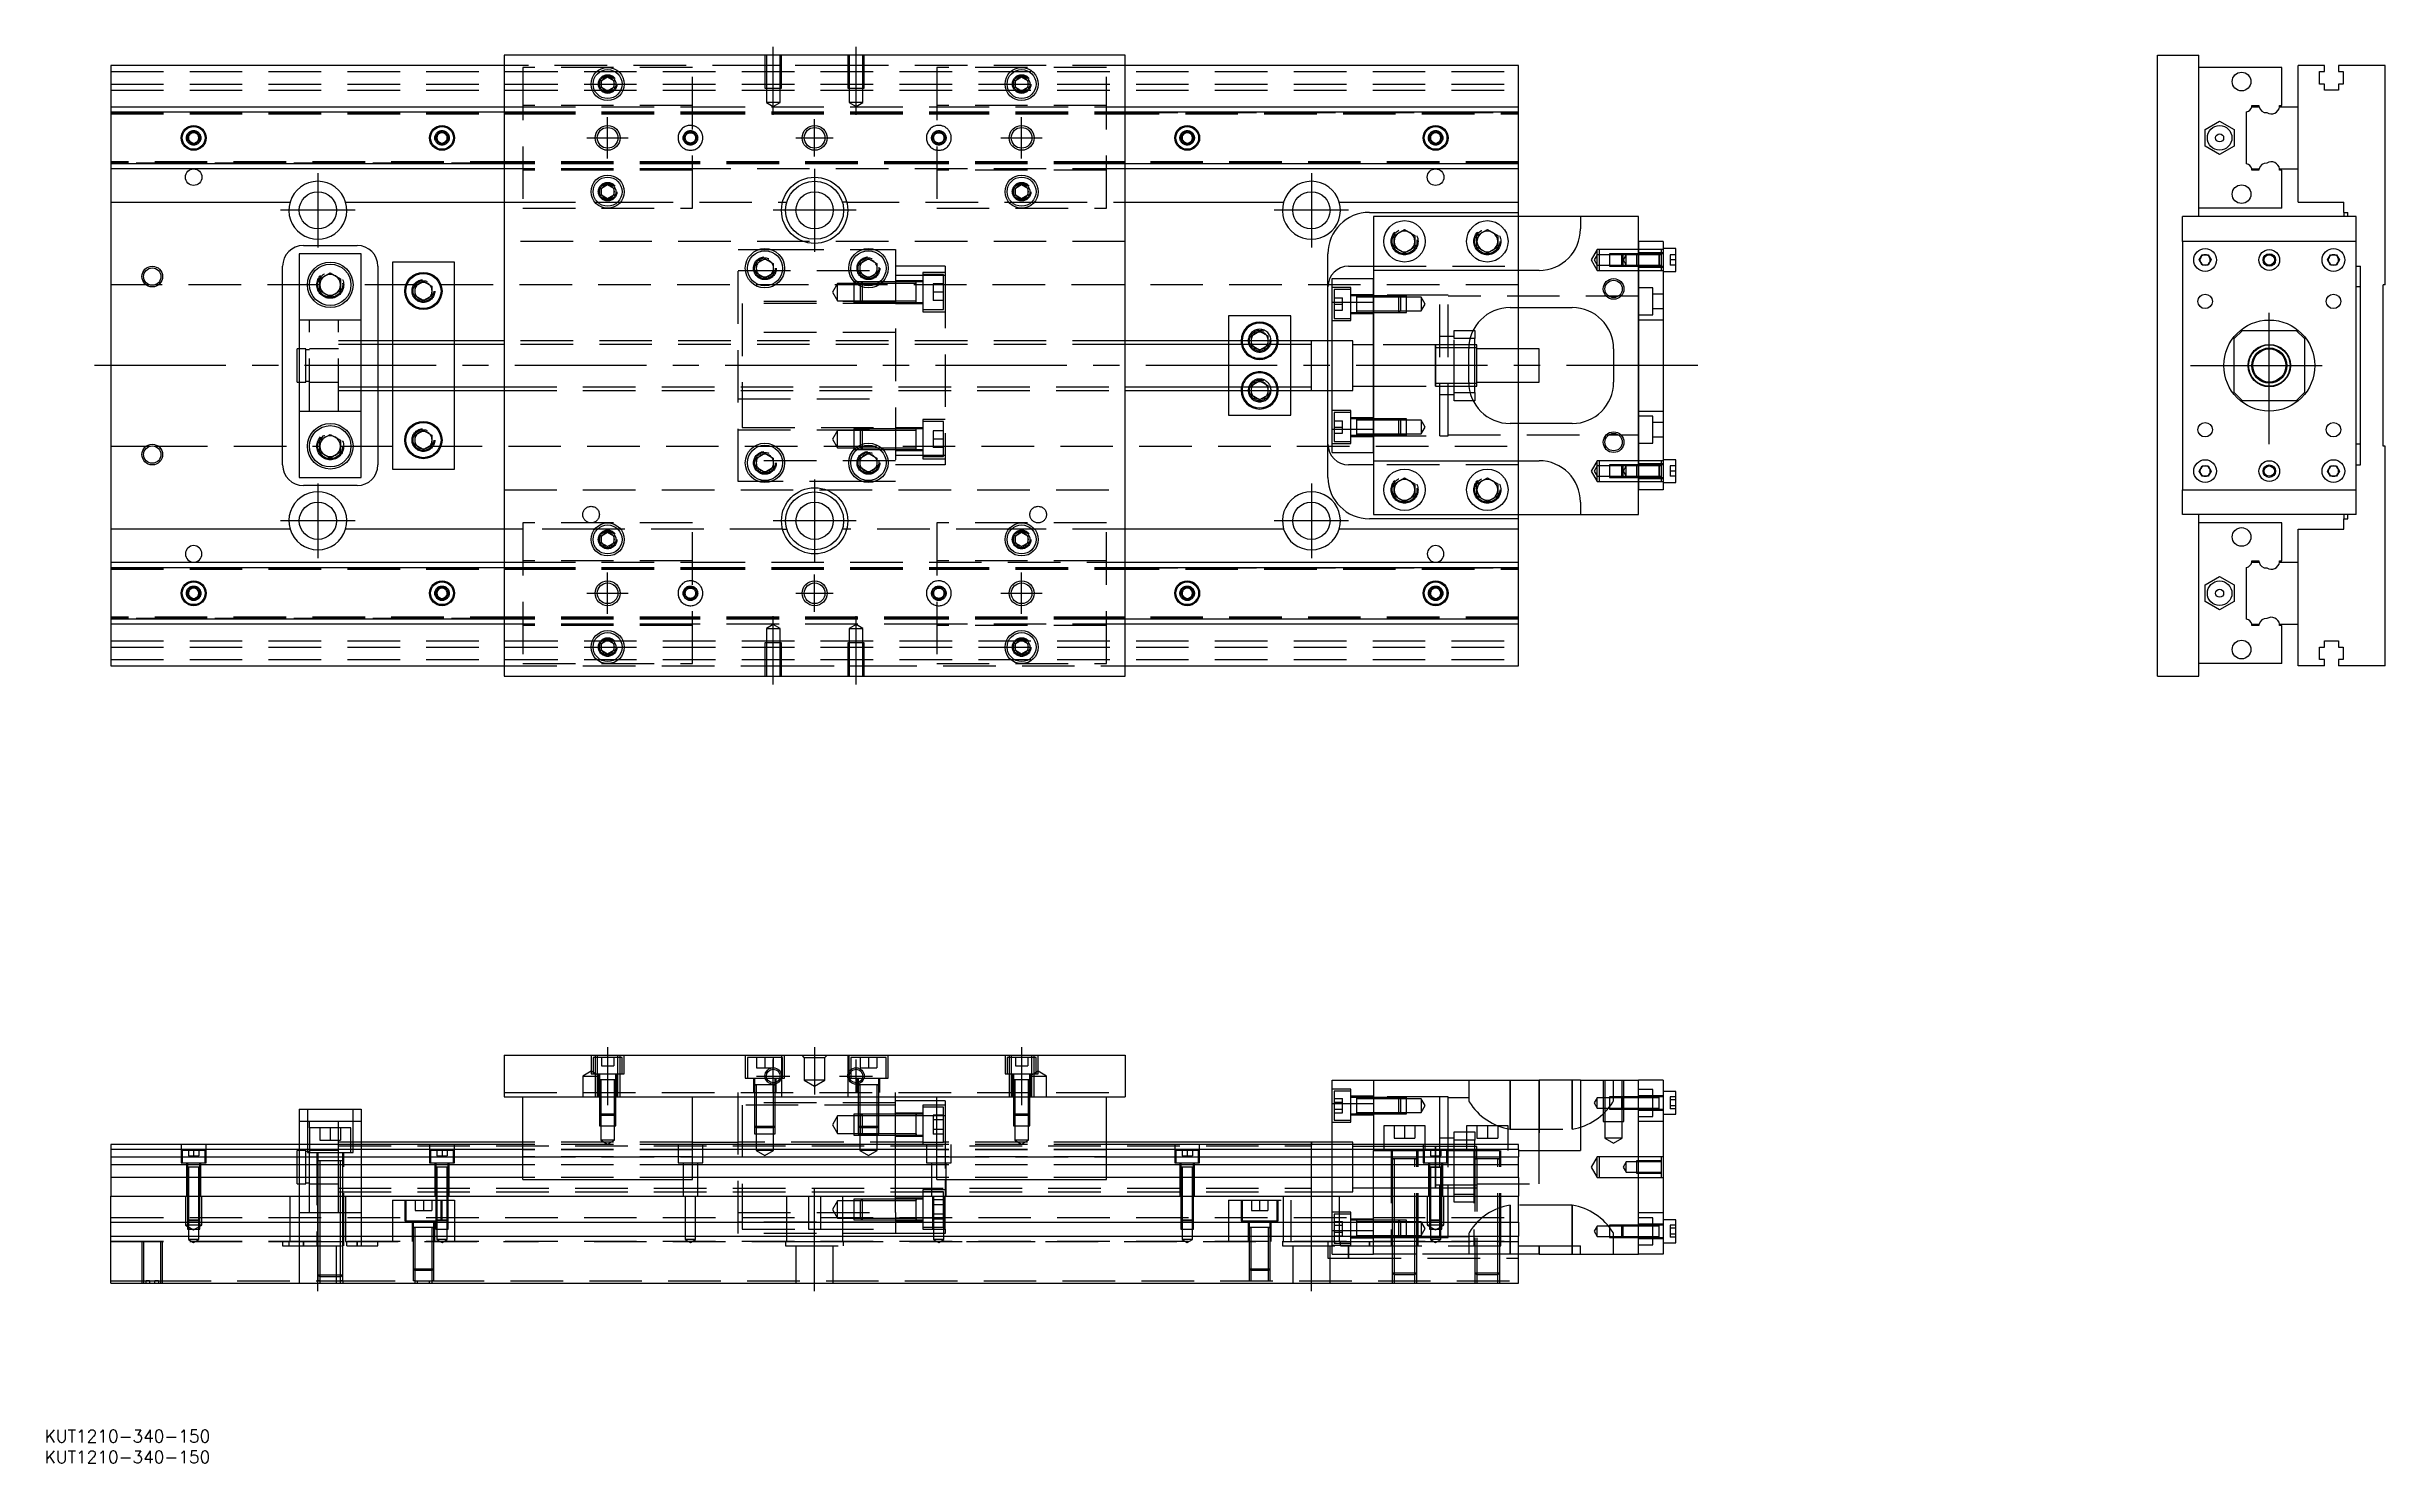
# Model space of a CAD drawing. Extents: x -15 to 549, y -265 to 77.
import ezdxf

# ---------------------------------------------------------------- set-up
doc = ezdxf.new("R2010")
doc.units = 0
doc.linetypes.add('CENTER', pattern=[50.8, 31.75, -6.35, 6.35, -6.35])
doc.linetypes.add('DASHED', pattern=[19.05, 12.7, -6.35])
doc.layers.get('0').update_dxf_attribs({"linetype": 'CONTINUOUS'})
doc.layers.add('CENTER', color=1, linetype='CENTER')
doc.styles.get("Standard").update_dxf_attribs({"font": 'txt.shx', "height": 3, "bigfont": 'bigfont.shx'})

# ---------------------------------------------------------------- blocks, each defined once
blk = doc.blocks.new('*U2')
at = {"color": 7, "linetype": 'CONTINUOUS'}
blk.add_text('KUT1210-340-150', height=3, dxfattribs=at).set_placement((-15.99, -265.13))
blk = doc.blocks.new('*U3')
at = {"color": 7, "linetype": 'CONTINUOUS'}
blk.add_text('KUT1210-340-150', height=3, dxfattribs=at).set_placement((-15.99, -260.1))

msp = doc.modelspace()

# ---------------------------------------------------------------- linework, layer by layer
at = {"color": 7, "linetype": 'CONTINUOUS'}
for p, q in [((245, 75), (95, 75)), ((95, 75), (95, -75)), ((245, -75), (245, 75)), ((494.39, 75), (504.39, 75)), ((494.39, -75), (494.39, 75)), ((504.39, 36), (504.39, 75)), ((95, 72.5), (0, 72.5)), ((0, 72.5), (0, 62.5)), ((118.5, 68.866026), (120, 69.73205)), ((118.5, 67.133974), (118.5, 68.866026)), ((120, 69.73205), (121.5, 68.866026)), ((121.5, 68.866026), (121.5, 67.133974)), ((218.5, 68.866026), (220, 69.73205)), ((218.5, 67.133974), (218.5, 68.866026)), ((220, 69.73205), (221.5, 68.866026)), ((221.5, 68.866026), (221.5, 67.133974)), ((340, 72.5), (245, 72.5)), ((340, 62.5), (340, 72.5)), ((524.39, 72), (504.39, 72)), ((524.39, 62.8), (524.39, 72)), ((528.39, 62.5), (528.39, 72.5)), ((534.69, 72.5), (528.39, 72.5)), ((533.54, 71), (534.69, 71)), ((533.54, 68), (533.54, 71)), ((534.69, 68), (533.54, 68)), ((534.69, 71), (534.69, 72.5)), ((534.69, 66.5), (534.69, 68)), ((538.09, 72.5), (538.09, 71)), ((549.39, 72.5), (538.09, 72.5)), ((538.09, 71), (539.24, 71)), ((538.09, 68), (538.09, 66.5)), ((539.24, 68), (538.09, 68)), ((539.24, 71), (539.24, 68)), ((549.39, 19.5), (549.39, 72.5)), ((0, 62.5), (95, 62.5)), ((0, 62.5), (0, 61.247728)), ((120, 66.26795), (118.5, 67.133974)), ((121.5, 67.133974), (120, 66.26795)), ((220, 66.26795), (218.5, 67.133974)), ((221.5, 67.133974), (220, 66.26795)), ((245, 62.5), (340, 62.5)), ((340, 61.247728), (340, 62.5)), ((517.142272, 62.5), (518.91668, 62.5)), ((517.187056, 62.8), (518.89, 62.8)), ((523.867372, 62.5), (528.39, 62.5)), ((523.89, 62.8), (524.39, 62.8)), ((528.39, 47.5), (528.39, 62.5)), ((528.39, 47.5), (528.39, 62.5)), ((538.09, 66.5), (534.69, 66.5)), ((0, 61.247728), (95, 61.247728)), ((0, 61.247728), (0, 48.752272)), ((245, 61.247728), (340, 61.247728)), ((340, 48.752272), (340, 61.247728)), ((505.889999, 57.020726), (509.39, 59.041452)), ((505.89, 52.979274), (505.889999, 57.020726)), ((509.39, 59.041452), (512.889999, 57.020726)), ((512.889999, 57.020726), (512.889999, 52.979274)), ((515.89, 48.752272), (515.89, 61.247728)), ((18.75, 55.721688), (20, 56.443376)), ((18.75, 54.278312), (18.75, 55.721688)), ((20, 53.556624), (18.75, 54.278312)), ((20, 56.443376), (21.25, 55.721688)), ((21.25, 54.278312), (20, 53.556624)), ((21.25, 55.721688), (21.25, 54.278312)), ((78.75, 55.721688), (80, 56.443376)), ((78.75, 54.278312), (78.75, 55.721688)), ((80, 53.556624), (78.75, 54.278312)), ((80, 56.443376), (81.25, 55.721688)), ((81.25, 54.278312), (80, 53.556624)), ((81.25, 55.721688), (81.25, 54.278312)), ((258.75, 55.721688), (260, 56.443376)), ((258.75, 54.278312), (258.75, 55.721688)), ((260, 53.556624), (258.75, 54.278312)), ((260, 56.443376), (261.25, 55.721688)), ((261.25, 54.278312), (260, 53.556624)), ((261.25, 55.721688), (261.25, 54.278312)), ((318.75, 55.721688), (320, 56.443376)), ((318.75, 54.278312), (318.75, 55.721688)), ((320, 53.556624), (318.75, 54.278312)), ((320, 56.443376), (321.25, 55.721688)), ((321.25, 54.278312), (320, 53.556624)), ((321.25, 55.721688), (321.25, 54.278312)), ((509.39, 50.958548), (505.89, 52.979274)), ((512.889999, 52.979274), (509.39, 50.958548)), ((95, 48.752272), (0, 48.752272)), ((0, 48.752272), (0, 47.5)), ((95, 47.5), (0, 47.5)), ((0, 47.5), (0, 39.5)), ((340, 48.752272), (245, 48.752272)), ((340, 47.5), (245, 47.5)), ((340, 47.5), (340, 48.752272)), ((340, 39.5), (340, 47.5)), ((517.142272, 47.5), (518.91668, 47.5)), ((518.89, 47.2), (517.187056, 47.2)), ((523.867372, 47.5), (528.39, 47.5)), ((524.39, 47.2), (523.89, 47.2)), ((524.39, 38), (524.39, 47.2)), ((528.39, 39.5), (528.39, 47.5)), ((118.5, 42.866026), (120, 43.73205)), ((118.5, 41.133974), (118.5, 42.866026)), ((120, 40.26795), (118.5, 41.133974)), ((120, 43.73205), (121.5, 42.866026)), ((121.5, 41.133974), (120, 40.26795)), ((121.5, 42.866026), (121.5, 41.133974)), ((218.5, 42.866026), (220, 43.73205)), ((218.5, 41.133974), (218.5, 42.866026)), ((220, 40.26795), (218.5, 41.133974)), ((220, 43.73205), (221.5, 42.866026)), ((221.5, 41.133974), (220, 40.26795)), ((221.5, 42.866026), (221.5, 41.133974)), ((0, 39.5), (43.291796, 39.5)), ((0, 39.5), (0, -39.5)), ((56.708204, 39.5), (95, 39.5)), ((162.254033, 39.5), (163.291796, 39.5)), ((177.745967, 39.5), (176.708204, 39.5)), ((245, 39.5), (283.291796, 39.5)), ((296.708204, 39.5), (340, 39.5)), ((304, 37), (340, 37)), ((305, 36), (305, 23)), ((355, 36), (305, 36)), ((340, 37), (340, 39.5)), ((340, 36), (340, 37)), ((355, 36), (355, 33)), ((369, 36), (355, 36)), ((369, 30), (369, 36)), ((500.39, 30), (500.39, 36)), ((542.39, 36), (500.39, 36)), ((524.39, 38), (504.39, 38)), ((528.39, 39.5), (539.39, 39.5)), ((539.39, 37), (539.39, 39.5)), ((539.39, 37), (540.39, 37)), ((539.39, 37), (539.39, 36)), ((540.39, 36), (540.39, 37)), ((542.39, 30), (542.39, 36)), ((46.5, 29), (59.5, 29)), ((310, 31.443376), (312.5, 32.886752)), ((310, 28.556624), (310, 31.443376)), ((312.5, 27.113248), (310, 28.556624)), ((312.5, 32.886752), (315, 31.443376)), ((315, 28.556624), (312.5, 27.113248)), ((315, 31.443376), (315, 28.556624)), ((330, 31.443376), (332.5, 32.886752)), ((330, 28.556624), (330, 31.443376)), ((332.5, 27.113248), (330, 28.556624)), ((332.5, 32.886752), (335, 31.443376)), ((335, 28.556624), (332.5, 27.113248)), ((335, 31.443376), (335, 28.556624)), ((375, 30), (369, 30)), ((369, 30), (369, -30)), ((369, -30), (369, 30)), ((375, 30), (375, -30)), ((378, 28.25), (375, 28.25)), ((378, 22.75), (378, 28.25)), ((500.39, 30), (500.39, -30)), ((542.39, 30), (500.39, 30)), ((542.39, -30), (542.39, 30)), ((41.5, -24), (41.5, 24)), ((45.5, 27), (45.5, -27)), ((60.5, 27), (45.5, 27)), ((60.5, -27), (60.5, 27)), ((64.5, 24), (64.5, 6)), ((68, 25), (68, 6)), ((83, 25), (68, 25)), ((83, 6), (83, 25)), ((156, 24.6547), (158, 25.809402)), ((156, 22.3453), (156, 24.6547)), ((158, 25.809402), (160, 24.6547)), ((160, 24.6547), (160, 22.3453)), ((181, 24.6547), (183, 25.809402)), ((181, 22.3453), (181, 24.6547)), ((183, 25.809402), (185, 24.6547)), ((185, 24.6547), (185, 22.3453)), ((294, 6), (294, 27)), ((299, 24), (305, 24)), ((305, 23), (305, 15.32971)), ((345, 23), (305, 23)), ((375, 22.75), (378, 22.75)), ((504.446624, 25.5), (505.168312, 26.75)), ((505.168312, 24.25), (504.446624, 25.5)), ((505.168312, 26.75), (506.611688, 26.75)), ((506.611688, 24.25), (505.168312, 24.25)), ((506.611688, 26.75), (507.333376, 25.5)), ((507.333376, 25.5), (506.611688, 24.25)), ((535.446624, 25.5), (536.168312, 26.75)), ((536.168312, 24.25), (535.446624, 25.5)), ((536.168312, 26.75), (537.611688, 26.75)), ((537.611688, 24.25), (536.168312, 24.25)), ((537.611688, 26.75), (538.333376, 25.5)), ((538.333376, 25.5), (537.611688, 24.25)), ((542.39, 24), (543.39, 24)), ((543.39, -24), (543.39, 24)), ((50.5, 20.943376), (53, 22.386752)), ((50.5, 18.056624), (50.5, 20.943376)), ((53, 16.613248), (50.5, 18.056624)), ((53, 22.386752), (55.5, 20.943376)), ((55.5, 18.056624), (53, 16.613248)), ((55.5, 20.943376), (55.5, 18.056624)), ((73.5, 19.1547), (75.5, 20.309402)), ((73.5, 16.8453), (73.5, 19.1547)), ((75.5, 20.309402), (77.5, 19.1547)), ((77.5, 19.1547), (77.5, 16.8453)), ((158, 21.190598), (156, 22.3453)), ((160, 22.3453), (158, 21.190598)), ((183, 21.190598), (181, 22.3453)), ((185, 22.3453), (183, 21.190598)), ((295, 21), (305, 21)), ((295, 15.32971), (295, 21)), ((543.39, 19), (542.39, 19)), ((549.39, 19.5), (548.89, 19.5)), ((548.89, -19.5), (548.89, 19.5)), ((75.5, 15.690598), (73.5, 16.8453)), ((77.5, 16.8453), (75.5, 15.690598)), ((285, 12), (270, 12)), ((270, 12), (270, 6)), ((285, 6), (285, 12)), ((295, 15.32971), (305, 15.32971)), ((295, -15.32971), (295, 15.32971)), ((305, -15.32971), (305, 15.32971)), ((305, 15.32971), (305, -15.32971)), ((338, 14), (353, 14)), ((340, 4), (340, 14)), ((95, 6), (60.5, 6)), ((290, 6), (245, 6)), ((275.5, 7.1547), (277.5, 8.309402)), ((275.5, 6), (275.5, 7.1547)), ((277.5, 8.309402), (279.5, 7.1547)), ((279.5, 7.1547), (279.5, 6)), ((290, 6), (289.995, 6)), ((290, -6.000006), (290, 6.000006)), ((295, 6), (290, 6)), ((290.005, 6), (290, 6)), ((329.5, 6.5), (328.317542, 6.5)), ((329.069714, 8.5), (329.5, 8.5)), ((329.5, 8.5), (329.5, 6.5)), ((329.5, -6.5), (329.5, 6.5)), ((514.89, 8.5), (512.89, 6.5)), ((512.89, -6.5), (512.89, 6.5)), ((514.89, 8.5), (527.89, 8.5)), ((529.89, 6.5), (527.89, 8.5)), ((529.89, 6.5), (529.89, -6.5)), ((45, 0), (45, 4)), ((45.5, 4), (45, 4)), ((45, -4), (45, 0)), ((320, -5.000006), (320, 5.000006)), ((328, -4), (328, 4)), ((329.5, 4.25), (328.003126, 4.25)), ((330, 5), (329.5, 5)), ((330, 4.25), (329.5, 4.25)), ((330, 0), (330, 5)), ((345, 4), (330, 4)), ((330, -5), (330, 0)), ((345, 0), (345, 4)), ((345, -4), (345, 0)), ((363, 4), (363, -4)), ((45, -4), (45.5, -4)), ((328.003126, -4.25), (329.5, -4.25)), ((329.5, -4.25), (330, -4.25)), ((329.5, -5), (330, -5)), ((330, -4), (345, -4)), ((340, -14), (340, -4)), ((60.5, -6), (95, -6)), ((64.5, -6), (64.5, -24)), ((68, -6), (68, -25)), ((83, -25), (83, -6)), ((245, -6), (290, -6)), ((270, -6), (270, -12)), ((275.5, -7.1547), (275.5, -6)), ((277.5, -8.309402), (275.5, -7.1547)), ((279.5, -7.1547), (277.5, -8.309402)), ((279.5, -6), (279.5, -7.1547)), ((285, -12), (285, -6)), ((289.995, -6), (290, -6)), ((290, -6), (295, -6)), ((290, -6), (290.005, -6)), ((294, -27), (294, -6)), ((328.317542, -6.5), (329.5, -6.5)), ((329.5, -8.5), (329.069714, -8.5)), ((329.5, -6.5), (329.5, -8.5)), ((512.89, -6.5), (514.89, -8.5)), ((527.89, -8.5), (514.89, -8.5)), ((527.89, -8.5), (529.89, -6.5)), ((50.5, -18.056624), (53, -16.613248)), ((53, -16.613248), (55.5, -18.056624)), ((73.5, -16.8453), (75.5, -15.690598)), ((73.5, -19.1547), (73.5, -16.8453)), ((75.5, -15.690598), (77.5, -16.8453)), ((77.5, -16.8453), (77.5, -19.1547)), ((270, -12), (285, -12)), ((295, -15.32971), (305, -15.32971)), ((295, -21), (295, -15.32971)), ((305, -15.32971), (305, -23)), ((353, -14), (338, -14)), ((50.5, -20.943376), (50.5, -18.056624)), ((53, -22.386752), (50.5, -20.943376)), ((55.5, -20.943376), (53, -22.386752)), ((55.5, -18.056624), (55.5, -20.943376)), ((75.5, -20.309402), (73.5, -19.1547)), ((77.5, -19.1547), (75.5, -20.309402)), ((156, -22.3453), (158, -21.190598)), ((156, -24.6547), (156, -22.3453)), ((158, -21.190598), (160, -22.3453)), ((160, -22.3453), (160, -24.6547)), ((181, -22.3453), (183, -21.190598)), ((181, -24.6547), (181, -22.3453)), ((183, -21.190598), (185, -22.3453)), ((185, -22.3453), (185, -24.6547)), ((295, -21), (305, -21)), ((543.39, -19), (542.39, -19)), ((549.39, -19.5), (548.89, -19.5)), ((549.39, -72.5), (549.39, -19.5)), ((45.5, -27), (60.5, -27)), ((68, -25), (83, -25)), ((158, -25.809402), (156, -24.6547)), ((160, -24.6547), (158, -25.809402)), ((183, -25.809402), (181, -24.6547)), ((185, -24.6547), (183, -25.809402)), ((305, -24), (299, -24)), ((305, -23), (345, -23)), ((305, -23), (305, -36)), ((310, -28.556624), (312.5, -27.113248)), ((312.5, -27.113248), (315, -28.556624)), ((330, -28.556624), (332.5, -27.113248)), ((332.5, -27.113248), (335, -28.556624)), ((378, -22.75), (375, -22.75)), ((378, -28.25), (378, -22.75)), ((504.446624, -25.5), (505.168312, -24.25)), ((505.168312, -26.75), (504.446624, -25.5)), ((505.168312, -24.25), (506.611688, -24.25)), ((506.611688, -26.75), (505.168312, -26.75)), ((506.611688, -24.25), (507.333376, -25.5)), ((507.333376, -25.5), (506.611688, -26.75)), ((535.446624, -25.5), (536.168312, -24.25)), ((536.168312, -26.75), (535.446624, -25.5)), ((536.168312, -24.25), (537.611688, -24.25)), ((537.611688, -26.75), (536.168312, -26.75)), ((537.611688, -24.25), (538.333376, -25.5)), ((538.333376, -25.5), (537.611688, -26.75)), ((542.39, -24), (543.39, -24)), ((59.5, -29), (46.5, -29)), ((310, -31.443376), (310, -28.556624)), ((312.5, -32.886752), (310, -31.443376)), ((315, -31.443376), (312.5, -32.886752)), ((315, -28.556624), (315, -31.443376)), ((330, -31.443376), (330, -28.556624)), ((332.5, -32.886752), (330, -31.443376)), ((335, -31.443376), (332.5, -32.886752)), ((335, -28.556624), (335, -31.443376)), ((355, -33), (355, -36)), ((375, -30), (369, -30)), ((369, -36), (369, -30)), ((375, -28.25), (378, -28.25)), ((500.39, -30), (542.39, -30)), ((500.39, -36), (500.39, -30)), ((542.39, -36), (542.39, -30)), ((43.291796, -39.5), (0, -39.5)), ((0, -39.5), (0, -47.5)), ((95, -39.5), (56.708204, -39.5)), ((162.254033, -39.5), (163.291796, -39.5)), ((177.745967, -39.5), (176.708204, -39.5)), ((283.291796, -39.5), (245, -39.5)), ((340, -39.5), (296.708204, -39.5)), ((340, -37), (304, -37)), ((305, -36), (355, -36)), ((340, -37), (340, -36)), ((340, -39.5), (340, -37)), ((340, -47.5), (340, -39.5)), ((355, -36), (369, -36)), ((542.39, -36), (500.39, -36)), ((504.39, -75), (504.39, -36)), ((524.39, -38), (504.39, -38)), ((524.39, -47.2), (524.39, -38)), ((528.39, -47.5), (528.39, -39.5)), ((528.39, -39.5), (539.39, -39.5)), ((539.39, -36), (539.39, -37)), ((539.39, -39.5), (539.39, -37)), ((539.39, -37), (540.39, -37)), ((540.39, -37), (540.39, -36)), ((118.5, -41.133974), (120, -40.26795)), ((118.5, -42.866026), (118.5, -41.133974)), ((120, -43.73205), (118.5, -42.866026)), ((120, -40.26795), (121.5, -41.133974)), ((121.5, -42.866026), (120, -43.73205)), ((121.5, -41.133974), (121.5, -42.866026)), ((218.5, -41.133974), (220, -40.26795)), ((218.5, -42.866026), (218.5, -41.133974)), ((220, -43.73205), (218.5, -42.866026)), ((220, -40.26795), (221.5, -41.133974)), ((221.5, -42.866026), (220, -43.73205)), ((221.5, -41.133974), (221.5, -42.866026)), ((0, -47.5), (95, -47.5)), ((0, -47.5), (0, -48.752272)), ((0, -48.752272), (95, -48.752272)), ((0, -48.752272), (0, -61.247728)), ((245, -47.5), (340, -47.5)), ((245, -48.752272), (340, -48.752272)), ((340, -48.752272), (340, -47.5)), ((340, -61.247728), (340, -48.752272)), ((515.89, -61.247728), (515.89, -48.752272)), ((517.142272, -47.5), (518.91668, -47.5)), ((517.187056, -47.2), (518.89, -47.2)), ((523.867372, -47.5), (528.39, -47.5)), ((523.89, -47.2), (524.39, -47.2)), ((528.39, -62.5), (528.39, -47.5)), ((528.39, -62.5), (528.39, -47.5)), ((18.75, -54.278312), (20, -53.556624)), ((18.75, -55.721688), (18.75, -54.278312)), ((20, -56.443376), (18.75, -55.721688)), ((20, -53.556624), (21.25, -54.278312)), ((21.25, -55.721688), (20, -56.443376)), ((21.25, -54.278312), (21.25, -55.721688)), ((78.75, -54.278312), (80, -53.556624)), ((78.75, -55.721688), (78.75, -54.278312)), ((80, -56.443376), (78.75, -55.721688)), ((80, -53.556624), (81.25, -54.278312)), ((81.25, -55.721688), (80, -56.443376)), ((81.25, -54.278312), (81.25, -55.721688)), ((258.75, -54.278312), (260, -53.556624)), ((258.75, -55.721688), (258.75, -54.278312)), ((260, -56.443376), (258.75, -55.721688)), ((260, -53.556624), (261.25, -54.278312)), ((261.25, -55.721688), (260, -56.443376)), ((261.25, -54.278312), (261.25, -55.721688)), ((318.75, -54.278312), (320, -53.556624)), ((318.75, -55.721688), (318.75, -54.278312)), ((320, -56.443376), (318.75, -55.721688)), ((320, -53.556624), (321.25, -54.278312)), ((321.25, -55.721688), (320, -56.443376)), ((321.25, -54.278312), (321.25, -55.721688)), ((505.889999, -52.979274), (509.39, -50.958548)), ((505.89, -57.020726), (505.889999, -52.979274)), ((509.39, -50.958548), (512.889999, -52.979274)), ((512.889999, -52.979274), (512.889999, -57.020726)), ((95, -61.247728), (0, -61.247728)), ((0, -61.247728), (0, -62.5)), ((340, -61.247728), (245, -61.247728)), ((340, -62.5), (340, -61.247728)), ((509.39, -59.041452), (505.89, -57.020726)), ((512.889999, -57.020726), (509.39, -59.041452)), ((95, -62.5), (0, -62.5)), ((0, -62.5), (0, -72.5)), ((118.5, -67.133974), (120, -66.26795)), ((118.5, -68.866026), (118.5, -67.133974)), ((120, -66.26795), (121.5, -67.133974)), ((121.5, -67.133974), (121.5, -68.866026)), ((218.5, -67.133974), (220, -66.26795)), ((218.5, -68.866026), (218.5, -67.133974)), ((220, -66.26795), (221.5, -67.133974)), ((221.5, -67.133974), (221.5, -68.866026)), ((340, -62.5), (245, -62.5)), ((340, -72.5), (340, -62.5)), ((517.142272, -62.5), (518.91668, -62.5)), ((518.89, -62.8), (517.187056, -62.8)), ((523.867372, -62.5), (528.39, -62.5)), ((524.39, -62.8), (523.89, -62.8)), ((524.39, -72), (524.39, -62.8)), ((528.39, -72.5), (528.39, -62.5)), ((534.69, -66.5), (538.09, -66.5)), ((534.69, -68), (534.69, -66.5)), ((538.09, -66.5), (538.09, -68)), ((0, -72.5), (95, -72.5)), ((120, -69.73205), (118.5, -68.866026)), ((121.5, -68.866026), (120, -69.73205)), ((220, -69.73205), (218.5, -68.866026)), ((221.5, -68.866026), (220, -69.73205)), ((245, -72.5), (340, -72.5)), ((524.39, -72), (504.39, -72)), ((534.69, -72.5), (528.39, -72.5)), ((533.54, -68), (534.69, -68)), ((533.54, -71), (533.54, -68)), ((534.69, -71), (533.54, -71)), ((534.69, -72.5), (534.69, -71)), ((538.09, -68), (539.24, -68)), ((538.09, -71), (538.09, -72.5)), ((539.24, -71), (538.09, -71)), ((549.39, -72.5), (538.09, -72.5)), ((539.24, -68), (539.24, -71)), ((95, -75), (245, -75)), ((494.39, -75), (504.39, -75)), ((95, -166.61), (95, -176.61)), ((95, -166.61), (245, -166.61)), ((245, -166.61), (245, -176.61)), ((222.000006, -172.51), (217.999994, -172.51)), ((222.000006, -172.51), (217.999994, -172.51)), ((295, -178.28029), (295, -172.61)), ((295, -172.61), (305, -172.61)), ((305, -172.61), (345, -172.61)), ((305, -172.61), (305, -188.11)), ((345, -189.61), (345, -172.61)), ((355, -172.61), (345, -172.61)), ((355, -172.61), (355, -189.61)), ((355, -172.61), (369, -172.61)), ((375, -172.61), (369, -172.61)), ((369, -214.61), (369, -172.61)), ((375, -172.61), (375, -214.61)), ((45.5, -179.61), (45.5, -188.11)), ((45.5, -179.61), (60.5, -179.61)), ((60.5, -179.61), (60.5, -188.11)), ((95, -176.61), (245, -176.61)), ((99.5, -196.61), (99.5, -176.61)), ((140.5, -196.61), (140.5, -176.61)), ((151.5, -188.11), (151.5, -176.61)), ((189.5, -188.11), (189.5, -176.61)), ((199.5, -177.61), (189.5, -177.61)), ((199.5, -196.61), (199.5, -176.61)), ((240.5, -196.61), (240.5, -176.61)), ((295, -188.11), (295, -178.28029)), ((295, -178.28029), (305, -178.28029)), ((378, -175.36), (375, -175.36)), ((378, -180.86), (378, -175.36)), ((317.5, -183.61), (307.5, -183.61)), ((307.5, -183.61), (307.5, -188.11)), ((317.5, -188.11), (317.5, -183.61)), ((337.5, -183.61), (327.5, -183.61)), ((327.5, -183.61), (327.5, -188.11)), ((337.5, -188.11), (337.5, -183.61)), ((375, -180.86), (378, -180.86)), ((0, -188.11), (0, -189.362272)), ((99.5, -188.11), (0, -188.11)), ((99.5, -189.362272), (0, -189.362272)), ((0, -189.362272), (0, -191.13668)), ((0, -191.13668), (99.5, -191.13668)), ((0, -191.13668), (0, -193.033076)), ((99.5, -187.61), (60.5, -187.61)), ((140.5, -187.61), (151.5, -187.61)), ((199.5, -188.11), (140.5, -188.11)), ((199.5, -189.362272), (140.5, -189.362272)), ((140.5, -191.13668), (199.5, -191.13668)), ((290.005, -187.61), (240.5, -187.61)), ((340, -188.11), (240.5, -188.11)), ((340, -189.362272), (240.5, -189.362272)), ((240.5, -191.13668), (340, -191.13668)), ((295, -187.61), (289.995, -187.61)), ((290, -193.61), (290, -187.609994)), ((290, -199.610006), (290, -187.609994)), ((290, -188.108756), (290, -187.61)), ((290, -198.735), (290, -188.485)), ((320, -193.61), (320, -188.609994)), ((320, -198.610006), (320, -188.609994)), ((320, -189.36), (320, -189.61)), ((321, -189.36), (320, -189.36)), ((320, -190.91), (320, -192.61)), ((324.5, -189.36), (321, -189.36)), ((327.5, -189.36), (324.5, -189.36)), ((329.5, -189.36), (327.5, -189.36)), ((340, -189.362272), (340, -188.11)), ((340, -189.362272), (340, -191.13668)), ((340, -189.61), (355, -189.61)), ((340, -193.033076), (340, -191.13668)), ((99.5, -193.033076), (0, -193.033076)), ((0, -193.033076), (0, -196.087372)), ((0, -196.087372), (0, -200.61)), ((99.5, -196.087372), (0, -196.087372)), ((99.5, -196.61), (140.5, -196.61)), ((199.5, -193.033076), (140.5, -193.033076)), ((199.5, -196.087372), (140.5, -196.087372)), ((199.5, -196.61), (240.5, -196.61)), ((340, -193.033076), (240.5, -193.033076)), ((340, -196.087372), (240.5, -196.087372)), ((340, -196.087372), (340, -193.033076)), ((340, -196.087372), (340, -200.61)), ((0, -200.61), (340, -200.61)), ((0, -206.91), (0, -200.61)), ((290, -199.610006), (290, -198.735)), ((320, -197.86), (330, -197.86)), ((340, -206.91), (340, -200.61)), ((0, -206.91), (340, -206.91)), ((0, -210.31), (0, -206.91)), ((340, -206.91), (340, -210.31)), ((378, -206.36), (375, -206.36)), ((378, -211.86), (378, -206.36)), ((0, -221.61), (0, -210.31)), ((0, -210.31), (340, -210.31)), ((340, -221.61), (340, -210.31)), ((340, -212.61), (355, -212.61)), ((345, -214.61), (340, -214.61)), ((345, -214.61), (345, -212.61)), ((345, -214.61), (355, -214.61)), ((355, -214.61), (355, -212.61)), ((355, -214.61), (369, -214.61)), ((375, -214.61), (369, -214.61)), ((375, -211.86), (378, -211.86)), ((0, -221.61), (340, -221.61))]:
    msp.add_line(p, q, dxfattribs=at)
at = {"color": 3, "linetype": 'DASHED'}
for p, q in [((158.000006, 75), (158.000006, 67)), ((158.35, 75), (158.35, 67)), ((161.65, 67), (161.65, 75)), ((161.999994, 67), (161.999994, 75)), ((178.000006, 75), (178.000006, 67)), ((178.35, 75), (178.35, 67)), ((181.65, 67), (181.65, 75)), ((181.999994, 67), (181.999994, 75)), ((0, 71), (340, 71)), ((0, 68), (340, 68)), ((158.000006, 72.5), (95, 72.5)), ((99.5, 72), (99.5, 38)), ((140.5, 72), (99.5, 72)), ((121.973226, 68.326156), (122, 68)), ((140.5, 38), (140.5, 72)), ((161.999994, 72.5), (158.000006, 72.5)), ((178.000006, 72.5), (161.999994, 72.5)), ((181.999994, 72.5), (178.000006, 72.5)), ((245, 72.5), (181.999994, 72.5)), ((199.5, 72), (199.5, 38)), ((240.5, 72), (199.5, 72)), ((221.973226, 68.326156), (222, 68)), ((240.5, 38), (240.5, 72)), ((0, 66.5), (340, 66.5)), ((95, 62.5), (99.5, 62.5)), ((140.5, 62.8), (99.5, 62.8)), ((99.5, 62.5), (140.5, 62.5)), ((140.5, 62.5), (199.5, 62.5)), ((158.000006, 67), (161.999994, 67)), ((158.35, 67), (158.35, 63.5)), ((161.65, 63.5), (158.35, 63.5)), ((158.35, 63.5), (160, 62.547372)), ((160, 62.547372), (161.65, 63.5)), ((161.65, 63.5), (161.65, 67)), ((178.000006, 67), (181.999994, 67)), ((178.35, 67), (178.35, 63.5)), ((181.65, 63.5), (178.35, 63.5)), ((178.35, 63.5), (180, 62.547372)), ((180, 62.547372), (181.65, 63.5)), ((181.65, 63.5), (181.65, 67)), ((240.5, 62.8), (199.5, 62.8)), ((199.5, 62.5), (245, 62.5)), ((0, 61.1147), (95, 61.1147)), ((0, 61.1), (99.5, 61.1)), ((0, 60.8), (99.5, 60.8)), ((95, 61.247728), (99.5, 61.247728)), ((95, 61.1147), (99.5, 61.1147)), ((99.5, 61.247728), (140.5, 61.247728)), ((99.5, 61.1147), (140.5, 61.1147)), ((99.5, 61.1), (140.5, 61.1)), ((99.5, 60.8), (140.5, 60.8)), ((140.5, 61.247728), (199.5, 61.247728)), ((140.5, 61.1147), (199.5, 61.1147)), ((140.5, 61.1), (199.5, 61.1)), ((140.5, 60.8), (199.5, 60.8)), ((199.5, 61.247728), (240.5, 61.247728)), ((199.5, 61.1147), (240.5, 61.1147)), ((199.5, 61.1), (240.5, 61.1)), ((199.5, 60.8), (240.5, 60.8)), ((240.5, 61.247728), (245, 61.247728)), ((240.5, 61.1147), (245, 61.1147)), ((240.5, 61.1), (340, 61.1)), ((240.5, 60.8), (340, 60.8)), ((245, 61.1147), (340, 61.1147)), ((21.477374, 55.25955), (21.5, 55)), ((81.477374, 55.25955), (81.5, 55)), ((261.477374, 55.25955), (261.5, 55)), ((321.477374, 55.25955), (321.5, 55)), ((99.5, 49.2), (0, 49.2)), ((99.5, 48.9), (0, 48.9)), ((95, 48.8853), (0, 48.8853)), ((99.5, 48.8853), (95, 48.8853)), ((99.5, 48.752272), (95, 48.752272)), ((99.5, 47.5), (95, 47.5)), ((140.5, 49.2), (99.5, 49.2)), ((140.5, 48.9), (99.5, 48.9)), ((140.5, 48.8853), (99.5, 48.8853)), ((140.5, 48.752272), (99.5, 48.752272)), ((140.5, 47.5), (99.5, 47.5)), ((140.5, 47.2), (99.5, 47.2)), ((199.5, 49.2), (140.5, 49.2)), ((199.5, 48.9), (140.5, 48.9)), ((199.5, 48.8853), (140.5, 48.8853)), ((199.5, 48.752272), (140.5, 48.752272)), ((245, 47.5), (140.5, 47.5)), ((240.5, 49.2), (199.5, 49.2)), ((240.5, 48.9), (199.5, 48.9)), ((240.5, 48.8853), (199.5, 48.8853)), ((240.5, 48.752272), (199.5, 48.752272)), ((240.5, 47.2), (199.5, 47.2)), ((340, 49.2), (240.5, 49.2)), ((340, 48.9), (240.5, 48.9)), ((245, 48.8853), (240.5, 48.8853)), ((245, 48.752272), (240.5, 48.752272)), ((340, 48.8853), (245, 48.8853)), ((121.973226, 42.326156), (122, 42)), ((221.973226, 42.326156), (222, 42)), ((95, 39.5), (99.5, 39.5)), ((99.5, 39.5), (116.877502, 39.5)), ((99.5, 38), (140.5, 38)), ((116.877502, 39.5), (117.55051, 39.5)), ((117.55051, 39.5), (122.44949, 39.5)), ((122.44949, 39.5), (123.122498, 39.5)), ((123.122498, 39.5), (162.254033, 39.5)), ((177.745967, 39.5), (216.877502, 39.5)), ((199.5, 38), (240.5, 38)), ((216.877502, 39.5), (217.55051, 39.5)), ((217.55051, 39.5), (222.44949, 39.5)), ((222.44949, 39.5), (223.122498, 39.5)), ((223.122498, 39.5), (245, 39.5)), ((340, 24), (340, 36)), ((245, 30), (95, 30)), ((315.477798, 30.364306), (315.5, 30)), ((329.5, 30), (329.520026, 30.346056)), ((151.5, 28), (156.47931, 28)), ((151.5, -28), (151.5, 28)), ((151.5, 23), (189.5, 23)), ((155.5, 23.5), (155.518502, 23.803588)), ((156.47931, 28), (159.52069, 28)), ((159.52069, 28), (181.47931, 28)), ((181.47931, 28), (184.52069, 28)), ((184.52069, 28), (189.5, 28)), ((185.483582, 23.786038), (185.5, 23.5)), ((189.5, 28), (189.5, -28)), ((201.5, 24), (189.5, 24)), ((201.5, 24), (201.5, 21.748564)), ((305, 24), (340, 24)), ((340, 23), (340, 24)), ((340, 14), (340, 23)), ((359, 28), (357.556624, 25.5)), ((357.556624, 25.5), (359, 23)), ((359, 26.75), (358.278312, 25.5)), ((358.278312, 25.5), (359, 24.25)), ((359, 26.75), (359, 28)), ((359.5, 28), (359, 28)), ((359, 24.25), (359, 26.75)), ((362, 26.75), (359, 26.75)), ((359, 23), (359, 24.25)), ((359, 24.25), (362, 24.25)), ((359, 23), (359.5, 23)), ((359.5, 28), (359.5, 23)), ((369, 28), (359.5, 28)), ((359.5, 23), (369, 23)), ((362, 26.999994), (362, 24.000006)), ((365.25, 26.999994), (362, 26.999994)), ((365, 26.75), (362, 26.75)), ((362, 24.25), (365, 24.25)), ((362, 24.000006), (365.25, 24.000006)), ((365.25, 27), (365, 26.75)), ((365, 24.25), (365, 26.75)), ((369, 26.75), (365, 26.75)), ((365, 24.25), (369, 24.25)), ((365, 24.25), (365.25, 24)), ((365.25, 27), (365.25, 24)), ((369, 27), (365.25, 27)), ((369, 26.999994), (365.25, 26.999994)), ((365.25, 24.000006), (369, 24.000006)), ((365.25, 24), (369, 24)), ((366, 26.75), (365.278312, 25.5)), ((365.278312, 25.5), (366, 24.25)), ((366, 24.25), (366, 26.75)), ((368.5, 26.999994), (368.5, 26.75)), ((368.5, 26.75), (368.5, 24.25)), ((368.5, 24.25), (368.5, 24.000006)), ((374.5, 28), (369, 28)), ((375, 27.25), (369, 27.25)), ((374, 27), (369, 27)), ((374, 26.75), (369, 26.75)), ((369, 24.25), (374, 24.25)), ((369, 24), (374, 24)), ((369, 23.75), (375, 23.75)), ((369, 23), (374.5, 23)), ((374, 27), (373.995, 27)), ((373.995, 24), (374, 24)), ((374, 23.999994), (374, 27.000006)), ((374, 26.75), (374, 27.000006)), ((374, 26.875392), (374, 27)), ((374, 27), (374, 26.875392)), ((375, 27), (374, 27)), ((374.005, 27), (374, 27)), ((374, 24.124608), (374, 26.875392)), ((374, 26.875392), (374, 25.498804)), ((374, 24.25), (374, 26.75)), ((374.5, 26.75), (374, 26.75)), ((374, 25.498804), (374, 24.124608)), ((374, 23.999994), (374, 24.25)), ((374, 24.25), (374.5, 24.25)), ((374, 24), (374, 24.124608)), ((374, 24.124608), (374, 24)), ((374, 24), (375, 24)), ((374, 24), (374.005, 24)), ((374.5, 28), (374.5, 27)), ((375, 28), (374.5, 28)), ((374.5, 27), (374.5, 24)), ((374.5, 24), (374.5, 23)), ((374.5, 23), (375, 23)), ((376.7, 26.75), (376.7, 25.5)), ((378, 26.75), (376.7, 26.75)), ((378, 25.5), (376.7, 25.5)), ((376.7, 25.5), (376.7, 24.25)), ((378, 24.25), (376.7, 24.25)), ((9.359688, 19.5), (0, 19.5)), ((50.5, 19.5), (10.640312, 19.5)), ((74.030306, 19.5), (55.5, 19.5)), ((55.977798, 19.864306), (56, 19.5)), ((73, 18), (73.012884, 18.253488)), ((340, 19.5), (76.969694, 19.5)), ((175.5, 19.85352), (174.287564, 17.75352)), ((174.287564, 17.75352), (175.5, 15.65352)), ((175.5, 15.65352), (175.5, 19.85352)), ((179.5, 19.85352), (175.5, 19.85352)), ((179.5, 20.253516), (179.5, 15.253526)), ((179.532604, 20.253516), (179.5, 20.253516)), ((181.1, 19.85352), (179.5, 19.85352)), ((180.25722, 20.253516), (179.532604, 20.253516)), ((181.499994, 20.253516), (180.25722, 20.253516)), ((181.5, 20.25352), (181.1, 19.85352)), ((181.1, 19.698356), (181.1, 19.85352)), ((185.183046, 19.85352), (181.1, 19.85352)), ((181.1, 19.146554), (181.1, 19.698356)), ((181.1, 15.65352), (181.1, 19.146554)), ((185.74278, 20.253516), (181.499994, 20.253516)), ((181.5, 20.25352), (181.5, 19.523506)), ((185.742786, 20.25352), (181.5, 20.25352)), ((181.5, 19.523506), (181.5, 18.99306)), ((181.5, 18.99306), (181.5, 15.25352)), ((186.04396, 19.85352), (185.183046, 19.85352)), ((186.467396, 20.253516), (185.74278, 20.253516)), ((186.467402, 20.25352), (185.742786, 20.25352)), ((189.5, 19.85352), (186.04396, 19.85352)), ((189.5, 20.253516), (186.467396, 20.253516)), ((189.5, 20.25352), (186.467402, 20.25352)), ((201.5, 21.748564), (189.5, 21.748564)), ((196.1, 20.50352), (189.5, 20.50352)), ((194.5, 20.25352), (189.5, 20.25352)), ((194.5, 19.85352), (189.5, 19.85352)), ((194.5, 20.25352), (194.495, 20.25352)), ((194.5, 15.253516), (194.5, 20.253526)), ((194.5, 15.253516), (194.5, 20.253526)), ((194.5, 19.85352), (194.5, 20.253526)), ((194.5, 19.996122), (194.5, 20.25352)), ((196.1, 20.25352), (194.5, 20.25352)), ((194.505, 20.25352), (194.5, 20.25352)), ((194.5, 15.51097), (194.5, 19.996122)), ((194.5, 15.65352), (194.5, 19.85352)), ((196.1, 22.50352), (196.1, 13.00352)), ((201.5, 22.50352), (196.1, 22.50352)), ((201.1, 22.00352), (196.1, 22.00352)), ((198.6, 19.75352), (198.6, 17.75352)), ((201.1, 19.75352), (198.6, 19.75352)), ((198.6, 17.75352), (198.6, 15.75352)), ((201.1, 17.75352), (198.6, 17.75352)), ((201.1, 13.50352), (201.1, 22.00352)), ((201.5, 21.748564), (201.5, -21.748564)), ((299.5, 18.849242), (295, 18.849242)), ((295.5, 18.349242), (295.5, 11.349242)), ((299.5, 18.349242), (295.5, 18.349242)), ((299.5, 10.849242), (299.5, 18.849242)), ((305, 17.099242), (299.5, 17.099242)), ((305, 15.32971), (305, 21)), ((321, 17), (305, 17)), ((321, -17), (321, 17)), ((323, 17), (321, 17)), ((323, -17), (323, 17)), ((372.5, 18.75), (369, 18.75)), ((372.5, 12.25), (372.5, 18.75)), ((375, 17.25), (372.5, 17.25)), ((189.5, 15.5), (151.5, 15.5)), ((152.5, 15), (152.5, -15)), ((189.5, 15), (152.5, 15)), ((175.5, 15.65352), (179.5, 15.65352)), ((179.5, 15.65352), (181.1, 15.65352)), ((179.5, 15.253526), (181.499994, 15.253526)), ((181.1, 15.65352), (189.5, 15.65352)), ((181.1, 15.65352), (181.5, 15.25352)), ((181.499994, 15.253526), (189.5, 15.253526)), ((181.5, 15.25352), (189.5, 15.25352)), ((189.5, 15.65352), (194.5, 15.65352)), ((189.5, 15.25352), (194.5, 15.25352)), ((189.5, 15.00352), (196.1, 15.00352)), ((194.495, 15.25352), (194.5, 15.25352)), ((194.5, 15.253516), (194.5, 15.65352)), ((194.5, 15.25352), (194.5, 15.51097)), ((194.5, 15.25352), (196.1, 15.25352)), ((194.5, 15.25352), (194.505, 15.25352)), ((196.1, 13.50352), (201.1, 13.50352)), ((196.1, 13.00352), (201.5, 13.00352)), ((201.1, 15.75352), (198.6, 15.75352)), ((295.5, 16.349242), (297.5, 16.349242)), ((295.5, 14.849242), (297.5, 14.849242)), ((295.5, 13.349242), (297.5, 13.349242)), ((295.5, 11.349242), (299.5, 11.349242)), ((297.5, 14.849242), (297.5, 16.349242)), ((297.5, 13.349242), (297.5, 14.849242)), ((300.9, 16.849242), (299.5, 16.849242)), ((299.5, 12.849242), (300.9, 12.849242)), ((299.5, 12.599242), (305, 12.599242)), ((300.9, 16.849242), (300.895, 16.849242)), ((300.895, 12.849242), (300.9, 12.849242)), ((300.9, 16.849248), (300.9, 12.849238)), ((300.9, 16.849248), (300.9, 12.849238)), ((300.9, 16.849242), (300.9, 16.63278)), ((300.905, 16.849242), (300.9, 16.849242)), ((305, 16.849242), (300.9, 16.849242)), ((300.9, 16.63278), (300.9, 13.065704)), ((305, 16.499242), (300.9, 16.499242)), ((300.9, 13.199242), (305, 13.199242)), ((300.9, 13.065704), (300.9, 12.849242)), ((300.9, 12.849242), (300.905, 12.849242)), ((300.9, 12.849242), (305, 12.849242)), ((311.15, 16.849242), (305, 16.849242)), ((311.150006, 16.849238), (305, 16.849238)), ((311.5, 16.499242), (305, 16.499242)), ((305, 13.199242), (311.5, 13.199242)), ((305, 12.849248), (311.150006, 12.849248)), ((305, 12.849242), (311.15, 12.849242)), ((311.15, 12.849242), (311.15, 16.849242)), ((311.5, 16.499242), (311.15, 16.849242)), ((311.15, 12.849242), (311.5, 13.199242)), ((313, 16.849238), (311.150006, 16.849238)), ((311.150006, 12.849248), (313, 12.849248)), ((311.5, 16.499242), (311.5, 13.199242)), ((313, 16.499242), (311.5, 16.499242)), ((311.5, 13.199242), (313, 13.199242)), ((313, 12.849248), (313, 16.849238)), ((316.5, 16.499242), (313, 16.499242)), ((313, 13.199242), (316.5, 13.199242)), ((316.5, 16.499242), (316.5, 13.199242)), ((317.452628, 14.849242), (316.5, 16.499242)), ((316.5, 13.199242), (317.452628, 14.849242)), ((369, 16.75), (323, 16.75)), ((369, 12.25), (372.5, 12.25)), ((372.5, 13.75), (375, 13.75)), ((48, 11), (45.5, 11)), ((48, -11), (48, 11)), ((55, 11), (48, 11)), ((55, -11), (55, 11)), ((60.5, 11), (55, 11)), ((60.5, 6), (55, 6)), ((64.5, 6), (64.5, 5.125)), ((68, 6), (68, 5.125)), ((83, 5.125), (83, 6)), ((245, 6), (95, 6)), ((189.5, 8), (151.5, 8)), ((270, 6), (270, 5.125)), ((275.5, 5.125), (275.5, 6)), ((279.5, 6), (279.5, 5.125)), ((279.983582, 6.286038), (280, 6)), ((285, 5.125), (285, 6)), ((294, -6), (294, 6)), ((295, 10.849242), (299.5, 10.849242)), ((300, 6), (295, 6)), ((300, 0), (300, 6)), ((324.5, 7), (321, 7)), ((324.5, 8.5), (329.069714, 8.5)), ((324.5, 6.5), (324.5, 8.5)), ((328.317542, 6.5), (324.5, 6.5)), ((324.5, -6.5), (324.5, 6.5)), ((375, 11), (369, 11)), ((47.1, 4), (45.5, 4)), ((47.1, 0), (47.1, 4)), ((48, 3.8), (47.1, 3.8)), ((47.1, -4), (47.1, 0)), ((55, 4), (48, 4)), ((60.5, 5.125), (55, 5.125)), ((64.5, 5.125), (64.5, -5.125)), ((68, 5.125), (68, -5.125)), ((83, -5.125), (83, 5.125)), ((245, 5.125), (95, 5.125)), ((270, 5.125), (270, -5.125)), ((275.5, 4.8453), (275.5, 5.125)), ((277.5, 3.690598), (275.5, 4.8453)), ((279.5, 4.8453), (277.5, 3.690598)), ((279.5, 5.125), (279.5, 4.8453)), ((285, -5.125), (285, 5.125)), ((305, 5), (300, 5)), ((300, -6), (300, 0)), ((320.005, 5), (305, 5)), ((324.5, 5), (319.995, 5)), ((320, 4.43509), (320, 5)), ((320, 5), (320, 4.435078)), ((320, 4.435078), (320, -4.435962)), ((324.5, 4.25), (320, 4.25)), ((328.050126, 5), (324.5, 5)), ((328.003126, 4.25), (324.5, 4.25)), ((329.5, 5), (328.050126, 5)), ((340, -4), (340, 4)), ((45.5, -4), (47.1, -4)), ((47.1, -3.8), (48, -3.8)), ((48, -4), (55, -4)), ((55, -5.125), (60.5, -5.125)), ((64.5, -5.125), (64.5, -6)), ((68, -5.125), (68, -6)), ((83, -6), (83, -5.125)), ((95, -5.125), (245, -5.125)), ((270, -5.125), (270, -6)), ((275.5, -4.8453), (277.5, -3.690598)), ((275.5, -5.125), (275.5, -4.8453)), ((275.5, -6), (275.5, -5.125)), ((277.5, -3.690598), (279.5, -4.8453)), ((279.5, -4.8453), (279.5, -5.125)), ((279.5, -5.125), (279.5, -6)), ((285, -6), (285, -5.125)), ((300, -5), (305, -5)), ((305, -5), (320.005, -5)), ((319.995, -5), (324.5, -5)), ((320, -4.25), (324.5, -4.25)), ((320, -4.998998), (320, -4.435962)), ((320, -4.435962), (320, -5)), ((320, -5), (320, -4.998998)), ((324.5, -4.25), (328.003126, -4.25)), ((324.5, -5), (328.050126, -5)), ((328.050126, -5), (329.5, -5)), ((45.5, -11), (48, -11)), ((48, -11), (55, -11)), ((55, -6), (60.5, -6)), ((55, -11), (60.5, -11)), ((95, -6), (245, -6)), ((151.5, -8), (189.5, -8)), ((275, -6), (275.018502, -5.696412)), ((290, -6), (290, -5.999164)), ((295, -6), (300, -6)), ((299.5, -10.849242), (295, -10.849242)), ((299.5, -18.849242), (299.5, -10.849242)), ((321, -7), (324.5, -7)), ((324.5, -6.5), (328.317542, -6.5)), ((324.5, -8.5), (324.5, -6.5)), ((329.069714, -8.5), (324.5, -8.5)), ((369, -11), (375, -11)), ((151.5, -15.5), (189.5, -15.5)), ((152.5, -15), (189.5, -15)), ((175.5, -15.65352), (174.287564, -17.75352)), ((175.5, -19.85352), (175.5, -15.65352)), ((179.5, -15.65352), (175.5, -15.65352)), ((181.5, -15.253524), (179.5, -15.253526)), ((179.5, -15.253526), (179.5, -20.253516)), ((181.1, -15.65352), (179.5, -15.65352)), ((181.5, -15.25352), (181.1, -15.65352)), ((181.1, -19.146554), (181.1, -15.65352)), ((189.5, -15.65352), (181.1, -15.65352)), ((181.5, -15.25352), (181.5, -18.99306)), ((189.5, -15.25352), (181.5, -15.25352)), ((189.5, -15.253526), (181.5, -15.253524)), ((196.1, -15.00352), (189.5, -15.00352)), ((194.5, -15.25352), (189.5, -15.25352)), ((194.5, -15.65352), (189.5, -15.65352)), ((194.5, -15.25352), (194.495, -15.25352)), ((194.5, -20.253526), (194.5, -15.253516)), ((194.5, -15.51092), (194.5, -15.25352)), ((194.505, -15.25352), (194.5, -15.25352)), ((196.1, -15.25352), (194.5, -15.25352)), ((194.5, -19.996072), (194.5, -15.51092)), ((196.1, -13.00352), (196.1, -22.50352)), ((201.5, -13.00352), (196.1, -13.00352)), ((201.1, -13.50352), (196.1, -13.50352)), ((198.6, -15.75352), (198.6, -17.75352)), ((201.1, -15.75352), (198.6, -15.75352)), ((201.1, -22.00352), (201.1, -13.50352)), ((295.5, -11.349242), (295.5, -18.349242)), ((299.5, -11.349242), (295.5, -11.349242)), ((295.5, -13.349242), (297.5, -13.349242)), ((295.5, -14.849242), (297.5, -14.849242)), ((295.5, -16.349242), (297.5, -16.349242)), ((297.5, -14.849242), (297.5, -13.349242)), ((297.5, -16.349242), (297.5, -14.849242)), ((305, -12.599242), (299.5, -12.599242)), ((300.9, -12.849242), (299.5, -12.849242)), ((299.5, -16.849242), (300.9, -16.849242)), ((300.9, -12.849242), (300.895, -12.849242)), ((300.895, -16.849242), (300.9, -16.849242)), ((300.9, -12.849238), (300.9, -16.849248)), ((300.9, -12.849242), (300.9, -13.065704)), ((305, -12.849242), (300.9, -12.849242)), ((300.905, -12.849242), (300.9, -12.849242)), ((300.9, -13.065704), (300.9, -16.63278)), ((305, -13.199242), (300.9, -13.199242)), ((300.9, -16.499242), (305, -16.499242)), ((300.9, -16.63278), (300.9, -16.849242)), ((300.9, -16.849242), (305, -16.849242)), ((300.9, -16.849242), (300.905, -16.849242)), ((311.15, -12.849242), (305, -12.849242)), ((311.150006, -12.849248), (305, -12.849248)), ((311.5, -13.199242), (305, -13.199242)), ((305, -21), (305, -15.32971)), ((305, -16.499242), (311.5, -16.499242)), ((305, -16.849238), (311.150006, -16.849238)), ((305, -16.849242), (311.15, -16.849242)), ((311.15, -16.849242), (311.15, -12.849242)), ((311.5, -13.199242), (311.15, -12.849242)), ((311.15, -16.849242), (311.5, -16.499242)), ((313, -12.849248), (311.150006, -12.849248)), ((311.150006, -16.849238), (313, -16.849238)), ((311.5, -13.199242), (311.5, -16.499242)), ((313, -13.199242), (311.5, -13.199242)), ((311.5, -16.499242), (313, -16.499242)), ((313, -16.849238), (313, -12.849248)), ((316.5, -13.199242), (313, -13.199242)), ((313, -16.499242), (316.5, -16.499242)), ((316.5, -13.199242), (316.5, -16.499242)), ((317.452628, -14.849242), (316.5, -13.199242)), ((316.5, -16.499242), (317.452628, -14.849242)), ((323, -16.75), (369, -16.75)), ((340, -23), (340, -14)), ((372.5, -12.25), (369, -12.25)), ((372.5, -18.75), (372.5, -12.25)), ((375, -13.75), (372.5, -13.75)), ((0, -19.5), (9.359688, -19.5)), ((10.640312, -19.5), (50.5, -19.5)), ((50, -19.5), (50.020026, -19.153944)), ((55.5, -19.5), (74.030306, -19.5)), ((73, -18), (73.012884, -17.746512)), ((76.969694, -19.5), (340, -19.5)), ((174.287564, -17.75352), (175.5, -19.85352)), ((175.5, -19.85352), (179.5, -19.85352)), ((179.5, -19.85352), (181.1, -19.85352)), ((179.5, -20.253516), (179.532604, -20.253516)), ((179.532604, -20.253516), (180.25722, -20.253516)), ((180.25722, -20.253516), (181.5, -20.253518)), ((181.1, -19.698356), (181.1, -19.146554)), ((181.1, -19.85352), (181.1, -19.698356)), ((181.1, -19.85352), (185.183046, -19.85352)), ((181.1, -19.85352), (181.5, -20.25352)), ((181.5, -18.99306), (181.5, -19.523506)), ((181.5, -19.523506), (181.5, -20.25352)), ((181.5, -20.253518), (185.74278, -20.253516)), ((181.5, -20.25352), (185.742786, -20.25352)), ((185.183046, -19.85352), (186.04396, -19.85352)), ((185.74278, -20.253516), (186.467396, -20.253516)), ((185.742786, -20.25352), (186.467402, -20.25352)), ((186.04396, -19.85352), (189.5, -19.85352)), ((186.467396, -20.253516), (189.5, -20.253516)), ((186.467402, -20.25352), (189.5, -20.25352)), ((189.5, -19.85352), (194.5, -19.85352)), ((189.5, -20.25352), (194.5, -20.25352)), ((189.5, -20.50352), (196.1, -20.50352)), ((201.5, -21.748564), (189.5, -21.748564)), ((194.495, -20.25352), (194.5, -20.25352)), ((194.5, -20.25352), (194.5, -19.996072)), ((194.5, -20.25352), (194.505, -20.25352)), ((194.5, -20.25352), (196.1, -20.25352)), ((196.1, -22.00352), (201.1, -22.00352)), ((196.1, -22.50352), (201.5, -22.50352)), ((201.1, -17.75352), (198.6, -17.75352)), ((198.6, -17.75352), (198.6, -19.75352)), ((201.1, -19.75352), (198.6, -19.75352)), ((201.5, -21.748564), (201.5, -24)), ((295, -18.849242), (299.5, -18.849242)), ((295.5, -18.349242), (299.5, -18.349242)), ((299.5, -17.099242), (305, -17.099242)), ((305, -17), (321, -17)), ((321, -17), (323, -17)), ((369, -18.75), (372.5, -18.75)), ((372.5, -17.25), (375, -17.25)), ((189.5, -23), (151.5, -23)), ((156.47931, -28), (151.5, -28)), ((155.5, -23.5), (155.518502, -23.196412)), ((159.52069, -28), (156.47931, -28)), ((181.47931, -28), (159.52069, -28)), ((184.52069, -28), (181.47931, -28)), ((189.5, -28), (184.52069, -28)), ((185.483582, -23.213962), (185.5, -23.5)), ((201.5, -24), (189.5, -24)), ((340, -24), (305, -24)), ((340, -24), (340, -23)), ((340, -36), (340, -24)), ((359, -23), (357.556624, -25.5)), ((357.556624, -25.5), (359, -28)), ((359, -24.25), (358.278312, -25.5)), ((358.278312, -25.5), (359, -26.75)), ((359, -24.25), (359, -23)), ((359.5, -23), (359, -23)), ((359, -26.75), (359, -24.25)), ((362, -24.25), (359, -24.25)), ((359, -28), (359, -26.75)), ((359, -26.75), (362, -26.75)), ((359, -28), (359.5, -28)), ((359.5, -23), (359.5, -28)), ((369, -23), (359.5, -23)), ((359.5, -28), (369, -28)), ((365.25, -24.000002), (362, -24.000006)), ((362, -24.000006), (362, -26.999994)), ((365, -24.25), (362, -24.25)), ((362, -26.75), (365, -26.75)), ((362, -26.999994), (365.25, -26.999998)), ((365.25, -24), (365, -24.25)), ((365, -26.75), (365, -24.25)), ((369, -24.25), (365, -24.25)), ((365, -26.75), (369, -26.75)), ((365, -26.75), (365.25, -27)), ((365.25, -24), (365.25, -27)), ((369, -24), (365.25, -24)), ((369, -24.000006), (365.25, -24.000002)), ((365.25, -26.999998), (369, -26.999994)), ((365.25, -27), (369, -27)), ((366, -24.25), (365.278312, -25.5)), ((365.278312, -25.5), (366, -26.75)), ((366, -26.75), (366, -24.25)), ((368.5, -24.000006), (368.5, -24.25)), ((368.5, -24.25), (368.5, -26.75)), ((368.5, -26.75), (368.5, -26.999994)), ((374.5, -23), (369, -23)), ((375, -23.75), (369, -23.75)), ((374, -24), (369, -24)), ((374, -24.25), (369, -24.25)), ((369, -26.75), (374, -26.75)), ((369, -27), (374, -27)), ((369, -27.25), (375, -27.25)), ((369, -28), (374.5, -28)), ((374, -24), (373.995, -24)), ((373.995, -27), (374, -27)), ((374, -26.99949), (374, -23.999994)), ((374, -24.124608), (374, -24)), ((374, -24), (374, -24.124608)), ((375, -24), (374, -24)), ((374.005, -24), (374, -24)), ((374, -26.875392), (374, -24.124608)), ((374, -24.124608), (374, -25.501196)), ((374.5, -24.25), (374, -24.25)), ((374, -25.501196), (374, -26.875392)), ((374, -26.75), (374.5, -26.75)), ((374, -27), (374, -26.875392)), ((374, -26.875392), (374, -27)), ((374, -27.000006), (374, -26.99949)), ((374, -27), (375, -27)), ((374, -27), (374.005, -27)), ((374.5, -23), (374.5, -24)), ((375, -23), (374.5, -23)), ((374.5, -24), (374.5, -27)), ((374.5, -27), (374.5, -28)), ((374.5, -28), (375, -28)), ((376.7, -24.25), (376.7, -25.5)), ((378, -24.25), (376.7, -24.25)), ((378, -25.5), (376.7, -25.5)), ((376.7, -25.5), (376.7, -26.75)), ((378, -26.75), (376.7, -26.75)), ((95, -30), (245, -30)), ((315.477798, -29.635694), (315.5, -30)), ((329.5, -30), (329.520026, -29.653944)), ((99.5, -39.5), (95, -39.5)), ((140.5, -38), (99.5, -38)), ((99.5, -38), (99.5, -72)), ((116.877502, -39.5), (99.5, -39.5)), ((117.55051, -39.5), (116.877502, -39.5)), ((122.44949, -39.5), (117.55051, -39.5)), ((123.122498, -39.5), (122.44949, -39.5)), ((162.254033, -39.5), (123.122498, -39.5)), ((140.5, -72), (140.5, -38)), ((216.877502, -39.5), (177.745967, -39.5)), ((240.5, -38), (199.5, -38)), ((199.5, -38), (199.5, -72)), ((217.55051, -39.5), (216.877502, -39.5)), ((222.44949, -39.5), (217.55051, -39.5)), ((223.122498, -39.5), (222.44949, -39.5)), ((245, -39.5), (223.122498, -39.5)), ((240.5, -72), (240.5, -38)), ((121.973226, -41.673844), (122, -42)), ((218, -42), (218.030168, -41.653934)), ((0, -48.8853), (95, -48.8853)), ((0, -48.9), (99.5, -48.9)), ((0, -49.2), (99.5, -49.2)), ((95, -47.5), (99.5, -47.5)), ((95, -48.752272), (99.5, -48.752272)), ((95, -48.8853), (99.5, -48.8853)), ((140.5, -47.2), (99.5, -47.2)), ((99.5, -47.5), (140.5, -47.5)), ((99.5, -48.752272), (140.5, -48.752272)), ((99.5, -48.8853), (140.5, -48.8853)), ((99.5, -48.9), (140.5, -48.9)), ((99.5, -49.2), (140.5, -49.2)), ((140.5, -47.5), (245, -47.5)), ((140.5, -48.752272), (199.5, -48.752272)), ((140.5, -48.8853), (199.5, -48.8853)), ((140.5, -48.9), (199.5, -48.9)), ((140.5, -49.2), (199.5, -49.2)), ((240.5, -47.2), (199.5, -47.2)), ((199.5, -48.752272), (240.5, -48.752272)), ((199.5, -48.8853), (240.5, -48.8853)), ((199.5, -48.9), (240.5, -48.9)), ((199.5, -49.2), (240.5, -49.2)), ((240.5, -48.752272), (245, -48.752272)), ((240.5, -48.8853), (245, -48.8853)), ((240.5, -48.9), (340, -48.9)), ((240.5, -49.2), (340, -49.2)), ((245, -48.8853), (340, -48.8853)), ((18.5, -55), (18.52041, -54.75339)), ((81.477374, -54.74045), (81.5, -55)), ((261.477374, -54.74045), (261.5, -55)), ((321.477374, -54.74045), (321.5, -55)), ((99.5, -60.8), (0, -60.8)), ((99.5, -61.1), (0, -61.1)), ((95, -61.1147), (0, -61.1147)), ((99.5, -61.1147), (95, -61.1147)), ((99.5, -61.247728), (95, -61.247728)), ((140.5, -60.8), (99.5, -60.8)), ((140.5, -61.1), (99.5, -61.1)), ((140.5, -61.1147), (99.5, -61.1147)), ((140.5, -61.247728), (99.5, -61.247728)), ((199.5, -60.8), (140.5, -60.8)), ((199.5, -61.1), (140.5, -61.1)), ((199.5, -61.1147), (140.5, -61.1147)), ((199.5, -61.247728), (140.5, -61.247728)), ((240.5, -60.8), (199.5, -60.8)), ((240.5, -61.1), (199.5, -61.1)), ((240.5, -61.1147), (199.5, -61.1147)), ((240.5, -61.247728), (199.5, -61.247728)), ((340, -60.8), (240.5, -60.8)), ((340, -61.1), (240.5, -61.1)), ((245, -61.1147), (240.5, -61.1147)), ((245, -61.247728), (240.5, -61.247728)), ((340, -61.1147), (245, -61.1147)), ((0, -66.5), (340, -66.5)), ((99.5, -62.5), (95, -62.5)), ((140.5, -62.5), (99.5, -62.5)), ((140.5, -62.8), (99.5, -62.8)), ((118, -68), (118.023172, -67.69644)), ((199.5, -62.5), (140.5, -62.5)), ((161.999994, -67), (158.000006, -67)), ((158.000006, -67), (158.000006, -75)), ((160, -62.547372), (158.35, -63.5)), ((158.35, -63.5), (160, -63.5)), ((158.35, -63.5), (158.35, -67)), ((158.35, -67), (158.35, -75)), ((161.65, -63.5), (160, -62.547372)), ((160, -63.5), (161.65, -63.5)), ((161.65, -67), (161.65, -63.5)), ((161.65, -75), (161.65, -67)), ((161.999994, -75), (161.999994, -67)), ((181.999994, -67), (178.000006, -67)), ((178.000006, -67), (178.000006, -75)), ((180, -62.547372), (178.35, -63.5)), ((178.35, -63.5), (180, -63.5)), ((178.35, -63.5), (178.35, -67)), ((178.35, -67), (178.35, -75)), ((181.65, -63.5), (180, -62.547372)), ((180, -63.5), (181.65, -63.5)), ((181.65, -67), (181.65, -63.5)), ((181.65, -75), (181.65, -67)), ((181.999994, -75), (181.999994, -67)), ((245, -62.5), (199.5, -62.5)), ((240.5, -62.8), (199.5, -62.8)), ((218, -68), (218.023172, -67.69644)), ((0, -68), (340, -68)), ((0, -71), (340, -71)), ((95, -72.5), (158.000006, -72.5)), ((99.5, -72), (140.5, -72)), ((158.000006, -72.5), (161.999994, -72.5)), ((161.999994, -72.5), (178.000006, -72.5)), ((178.000006, -72.5), (181.999994, -72.5)), ((181.999994, -72.5), (245, -72.5)), ((199.5, -72), (240.5, -72)), ((116, -166.61), (116, -171.11)), ((123.5, -167.11), (116.5, -167.11)), ((116.5, -167.11), (116.5, -171.11)), ((117.000006, -166.61), (117.000006, -167.11)), ((117.000006, -167.11), (117.000006, -171.11)), ((117.5, -166.61), (117.5, -176.61)), ((118.5, -167.11), (118.5, -169.11)), ((118.5, -169.11), (120, -169.11)), ((120, -167.11), (120, -169.11)), ((120, -169.11), (121.5, -169.11)), ((121.5, -167.11), (121.5, -169.11)), ((122.5, -176.61), (122.5, -166.61)), ((122.999994, -167.11), (122.999994, -166.61)), ((122.999994, -171.11), (122.999994, -167.11)), ((123.5, -171.11), (123.5, -167.11)), ((124, -171.11), (124, -166.61)), ((153.25, -166.61), (153.25, -172.11)), ((162.25, -167.11), (153.75, -167.11)), ((153.75, -167.11), (153.75, -172.11)), ((156, -167.11), (156, -169.61)), ((158, -167.11), (158, -169.61)), ((160, -167.11), (160, -169.61)), ((162, -166.61), (162, -176.61)), ((162.25, -172.11), (162.25, -167.11)), ((162.75, -172.11), (162.75, -166.61)), ((167.5, -167.11), (167, -166.61)), ((167.5, -167.11), (167.5, -172.61)), ((167.5, -167.11), (172.5, -167.11)), ((172.5, -167.11), (173, -166.61)), ((172.5, -172.61), (172.5, -167.11)), ((178, -166.61), (178, -176.61)), ((178.25, -166.61), (178.25, -172.11)), ((187.25, -167.11), (178.75, -167.11)), ((178.75, -167.11), (178.75, -170.04875)), ((181, -167.11), (181, -169.61)), ((183, -167.11), (183, -169.61)), ((185, -167.11), (185, -169.61)), ((187.25, -172.11), (187.25, -167.11)), ((187.75, -172.11), (187.75, -166.61)), ((216, -166.61), (216, -171.11)), ((223.5, -167.11), (216.5, -167.11)), ((216.5, -167.11), (216.5, -171.11)), ((217.000006, -166.61), (217.000006, -167.11)), ((217.000006, -167.11), (217.000006, -171.11)), ((217.5, -166.61), (217.5, -176.61)), ((218.5, -167.11), (218.5, -169.11)), ((218.5, -169.11), (220, -169.11)), ((220, -167.11), (220, -169.11)), ((220, -169.11), (221.5, -169.11)), ((221.5, -167.11), (221.5, -169.11)), ((222.5, -176.61), (222.5, -166.61)), ((222.999994, -167.11), (222.999994, -166.61)), ((222.999994, -171.11), (222.999994, -167.11)), ((223.5, -171.11), (223.5, -167.11)), ((224, -171.11), (224, -166.61)), ((116, -170.4553), (114, -171.61)), ((114, -171.61), (118, -171.61)), ((114, -171.61), (114, -176.61)), ((118, -171.61), (116, -170.4553)), ((116, -171.11), (124, -171.11)), ((117.000006, -171.11), (117.000006, -176.61)), ((117.75, -171.11), (117.75, -176.61)), ((122.000006, -172.51), (117.999994, -172.51)), ((122.000006, -172.51), (117.999994, -172.51)), ((122.000006, -172.51), (117.999994, -172.51)), ((118, -171.11), (118, -172.51)), ((118, -172.505), (118, -172.51)), ((118, -172.51), (118.216462, -172.51)), ((118.216708, -172.51), (118, -172.51)), ((118, -172.51), (118, -176.61)), ((118, -172.51), (118, -172.515)), ((121.783332, -172.51), (118.216708, -172.51)), ((118.35, -172.51), (118.35, -176.61)), ((121.65, -176.61), (121.65, -172.51)), ((122, -172.51), (121.783332, -172.51)), ((121.783538, -172.51), (122, -172.51)), ((122, -172.51), (122, -171.11)), ((122, -172.51), (122, -172.505)), ((122, -176.61), (122, -172.51)), ((122, -172.515), (122, -172.51)), ((122.25, -176.61), (122.25, -171.11)), ((122.999994, -176.61), (122.999994, -171.11)), ((153.25, -172.11), (162.75, -172.11)), ((155.25, -172.11), (155.25, -175.61)), ((160.500006, -173.71), (155.499994, -173.71)), ((160.500006, -173.71), (155.499994, -173.71)), ((155.5, -172.11), (155.5, -173.71)), ((155.5, -173.705), (155.5, -173.71)), ((155.5, -173.71), (155.757448, -173.71)), ((155.757468, -173.71), (155.5, -173.71)), ((155.5, -173.71), (155.5, -173.715)), ((155.5, -173.71), (155.5, -175.61)), ((160.013852, -173.71), (155.757468, -173.71)), ((155.9, -173.71), (155.9, -175.61)), ((156, -169.61), (158, -169.61)), ((158, -169.61), (160, -169.61)), ((160.242552, -173.71), (160.013852, -173.71)), ((160.1, -175.61), (160.1, -173.71)), ((160.5, -173.71), (160.242552, -173.71)), ((160.242602, -173.71), (160.5, -173.71)), ((160.5, -173.182418), (160.5, -172.11)), ((160.5, -173.546492), (160.5, -173.182418)), ((160.5, -173.71), (160.5, -173.546492)), ((160.5, -173.71), (160.5, -173.705)), ((160.5, -173.715), (160.5, -173.71)), ((160.5, -175.61), (160.5, -173.71)), ((160.75, -175.61), (160.75, -172.11)), ((167.5, -172.61), (170, -174.053376)), ((172.5, -172.61), (167.5, -172.61)), ((170, -174.053376), (172.5, -172.61)), ((178.25, -172.11), (187.75, -172.11)), ((178.75, -170.04875), (178.75, -170.532968)), ((178.75, -170.532968), (178.75, -172.11)), ((180.25, -172.11), (180.25, -175.61)), ((185.500006, -173.71), (180.499994, -173.71)), ((185.500006, -173.71), (180.499994, -173.71)), ((185.500006, -173.71), (180.499994, -173.71)), ((180.5, -172.11), (180.5, -173.182418)), ((180.5, -173.182418), (180.5, -173.546492)), ((180.5, -173.546492), (180.5, -173.71)), ((180.5, -173.705), (180.5, -173.71)), ((180.5, -173.71), (180.757448, -173.71)), ((180.757468, -173.71), (180.5, -173.71)), ((180.5, -173.71), (180.5, -173.715)), ((180.5, -173.71), (180.5, -175.61)), ((185.242552, -173.71), (180.757468, -173.71)), ((180.9, -173.71), (180.9, -175.61)), ((181, -169.61), (183, -169.61)), ((183, -169.61), (185, -169.61)), ((185.1, -175.61), (185.1, -173.71)), ((185.5, -173.71), (185.242552, -173.71)), ((185.242602, -173.71), (185.5, -173.71)), ((185.5, -173.71), (185.5, -172.11)), ((185.5, -173.71), (185.5, -173.705)), ((185.5, -173.715), (185.5, -173.71)), ((185.5, -175.61), (185.5, -173.71)), ((185.75, -175.61), (185.75, -172.11)), ((216, -171.11), (224, -171.11)), ((217.000006, -171.11), (217.000006, -176.61)), ((217.75, -171.11), (217.75, -176.61)), ((218, -171.11), (218, -172.51)), ((218, -172.505), (218, -172.51)), ((218.216708, -172.51), (218, -172.51)), ((218, -172.51), (218, -176.61)), ((218, -172.51), (218, -172.515)), ((221.783332, -172.51), (218.216708, -172.51)), ((218.35, -172.51), (218.35, -176.61)), ((221.65, -176.61), (221.65, -172.51)), ((222, -172.51), (221.783332, -172.51)), ((224, -170.4553), (222, -171.61)), ((222, -172.51), (222, -171.11)), ((222, -171.61), (226, -171.61)), ((222, -172.51), (222, -172.505)), ((222, -176.61), (222, -172.51)), ((222, -172.515), (222, -172.51)), ((222.25, -176.61), (222.25, -171.11)), ((222.999994, -176.61), (222.999994, -171.11)), ((226, -171.61), (224, -170.4553)), ((226, -176.61), (226, -171.61)), ((299.5, -174.760758), (295, -174.760758)), ((299.5, -182.760758), (299.5, -174.760758)), ((328, -172.61), (328, -177.344622)), ((338, -184.414212), (338, -172.61)), ((338, -172.61), (338, -184.414212)), ((345, -172.61), (345, -189.61)), ((353, -172.61), (353, -184.414212)), ((353, -184.414212), (353, -172.61)), ((360.500006, -172.61), (360.500006, -182.61)), ((360.9, -172.61), (360.9, -182.61)), ((363, -177.344622), (363, -172.61)), ((365.1, -182.61), (365.1, -172.61)), ((365.499994, -182.61), (365.499994, -172.61)), ((372.5, -174.86), (369, -174.86)), ((372.5, -181.36), (372.5, -174.86)), ((47.5, -179.61), (47.5, -190.11)), ((58.5, -190.11), (58.5, -179.61)), ((95, -175.61), (245, -175.61)), ((118, -176.61), (118, -180.76)), ((118.000006, -176.61), (118.000002, -180.76)), ((118.35, -176.61), (118.35, -181.11)), ((121.65, -181.11), (121.65, -176.61)), ((121.999998, -180.76), (121.999994, -176.61)), ((122, -180.76), (122, -176.61)), ((151.5, -176.61), (151.5, -175.61)), ((189.5, -178.11), (151.5, -178.11)), ((152.5, -178.61), (152.5, -206.91)), ((185.1, -178.61), (152.5, -178.61)), ((155.5, -175.61), (155.5, -183.71)), ((155.500006, -175.61), (155.500006, -183.71)), ((155.9, -175.61), (155.9, -184.11)), ((160.1, -184.11), (160.1, -175.61)), ((160.499994, -183.71), (160.499994, -175.61)), ((160.5, -183.71), (160.5, -175.61)), ((180.5, -175.61), (180.5, -183.71)), ((180.500006, -175.61), (180.500006, -183.71)), ((180.9, -175.61), (180.9, -184.11)), ((185.1, -176.61), (185.1, -175.61)), ((185.1, -184.11), (185.1, -176.61)), ((185.5, -178.61), (185.1, -178.61)), ((185.499994, -176.61), (185.499994, -175.61)), ((185.499994, -183.710006), (185.499994, -176.61)), ((185.5, -176.61), (185.5, -175.61)), ((185.5, -183.71), (185.5, -176.61)), ((189.5, -178.61), (185.5, -178.61)), ((189.5, -176.61), (189.5, -175.61)), ((196.1, -180.61), (189.5, -180.61)), ((196.1, -178.61), (196.1, -188.11)), ((201.5, -178.61), (196.1, -178.61)), ((196.65, -179.11), (196.1, -179.11)), ((197, -179.11), (196.65, -179.11)), ((201.1, -179.11), (197, -179.11)), ((201.5, -177.61), (199.5, -177.61)), ((201.1, -187.61), (201.1, -179.11)), ((201.5, -177.61), (201.5, -181.240684)), ((218, -176.61), (218, -180.76)), ((218.000006, -176.61), (218.000002, -180.76)), ((218.35, -176.61), (218.35, -181.11)), ((221.65, -181.11), (221.65, -176.61)), ((221.999998, -180.76), (221.999994, -176.61)), ((222, -180.76), (222, -176.61)), ((295.5, -175.260758), (295.5, -178.760758)), ((299.5, -175.260758), (295.5, -175.260758)), ((295.5, -177.028706), (297.5, -177.028706)), ((295.5, -177.894732), (297.5, -177.894732)), ((295.5, -178.760758), (295.5, -182.260758)), ((295.5, -179.626782), (297.5, -179.626782)), ((295.5, -180.492808), (297.5, -180.492808)), ((297.5, -177.894732), (297.5, -177.028706)), ((297.5, -179.626782), (297.5, -177.894732)), ((297.5, -180.492808), (297.5, -179.626782)), ((305, -176.510758), (299.5, -176.510758)), ((300.9, -176.760758), (299.5, -176.760758)), ((300.9, -176.760758), (300.895, -176.760758)), ((300.9, -176.760752), (300.9, -180.760762)), ((300.9, -176.760752), (300.9, -177.110758)), ((300.9, -176.760758), (300.9, -176.977426)), ((305, -176.760758), (300.9, -176.760758)), ((300.905, -176.760758), (300.9, -176.760758)), ((300.9, -176.977426), (300.9, -178.760758)), ((300.9, -177.110758), (300.9, -178.627714)), ((305, -177.110758), (300.9, -177.110758)), ((300.9, -178.627714), (300.9, -178.893802)), ((300.9, -178.760758), (300.9, -180.760762)), ((300.9, -178.760758), (300.9, -180.54405)), ((300.9, -178.893802), (300.9, -180.410758)), ((300.9, -180.410758), (300.9, -180.760762)), ((300.9, -180.410758), (305, -180.410758)), ((300.9, -180.54405), (300.9, -180.760758)), ((300.9, -180.54405), (300.9, -180.760758)), ((300.9, -180.760758), (300.9, -180.54409)), ((321, -176.61), (305, -176.61)), ((311.15, -176.760758), (305, -176.760758)), ((311.15, -176.76076), (305, -176.760762)), ((311.5, -177.110758), (305, -177.110758)), ((305, -180.410758), (311.5, -180.410758)), ((311.15, -178.760758), (311.15, -176.760758)), ((311.5, -177.110758), (311.15, -176.760758)), ((313, -176.760762), (311.15, -176.76076)), ((311.15, -180.760758), (311.15, -178.760758)), ((311.15, -180.760758), (311.5, -180.410758)), ((311.5, -177.110758), (311.5, -178.760758)), ((313, -177.110758), (311.5, -177.110758)), ((311.5, -178.760758), (311.5, -180.410758)), ((311.5, -180.410758), (313, -180.410758)), ((313, -180.760752), (313, -176.760762)), ((316.5, -177.110758), (313, -177.110758)), ((313, -180.410758), (316.5, -180.410758)), ((316.5, -177.110758), (316.5, -180.410758)), ((317.452628, -178.760758), (316.5, -177.110758)), ((316.5, -180.410758), (317.452628, -178.760758)), ((321, -188.11), (321, -176.61)), ((323, -176.61), (321, -176.61)), ((323, -188.11), (323, -176.61)), ((328, -176.86), (323, -176.86)), ((328, -177.344622), (328.03311, -177.566202)), ((328.03311, -177.566202), (328.13006, -177.82654)), ((359, -176.86), (358.278312, -178.11)), ((358.278312, -178.11), (359, -179.36)), ((359, -179.36), (359, -176.86)), ((362, -176.86), (359, -176.86)), ((359, -179.36), (362, -179.36)), ((365.25, -176.610002), (362, -176.610006)), ((362, -176.610006), (362, -179.609994)), ((365, -176.86), (362, -176.86)), ((362, -179.36), (365, -179.36)), ((362, -179.609994), (365.25, -179.609998)), ((362.840926, -177.887602), (362.9594, -177.592522)), ((362.9594, -177.592522), (363, -177.344622)), ((365.25, -176.61), (365, -176.86)), ((365, -179.36), (365, -176.86)), ((369, -176.86), (365, -176.86)), ((365, -179.36), (369, -179.36)), ((365, -179.36), (365.25, -179.61)), ((365.25, -176.61), (365.25, -179.61)), ((369, -176.61), (365.25, -176.61)), ((369, -176.610006), (365.25, -176.610002)), ((365.25, -179.609998), (369, -179.609994)), ((365.25, -179.61), (369, -179.61)), ((375, -176.36), (369, -176.36)), ((374.005, -176.61), (369, -176.61)), ((374, -176.86), (369, -176.86)), ((369, -179.36), (374, -179.36)), ((369, -179.61), (374, -179.61)), ((369, -179.86), (375, -179.86)), ((375, -176.61), (373.995, -176.61)), ((373.995, -179.61), (374, -179.61)), ((374, -178.11), (374, -176.609994)), ((374, -179.610006), (374, -176.609994)), ((374, -178.11), (374, -176.609994)), ((374, -179.610006), (374, -176.609994)), ((374, -176.61), (374, -176.73467)), ((374, -176.734678), (374, -176.61)), ((374, -176.61), (374, -176.73467)), ((374, -176.734678), (374, -176.61)), ((374, -177.979964), (374, -176.734678)), ((374, -177.984988), (374, -176.86)), ((374, -179.48533), (374, -177.979964)), ((374, -179.36), (374, -177.984988)), ((374, -179.610006), (374, -179.36)), ((374, -179.61), (374, -179.48533)), ((374, -179.61), (374.005, -179.61)), ((374, -179.61), (375, -179.61)), ((376.7, -176.666624), (376.7, -177.388312)), ((378, -176.666624), (376.7, -176.666624)), ((376.7, -177.388312), (376.7, -178.831688)), ((378, -177.388312), (376.7, -177.388312)), ((378, -178.831688), (376.7, -178.831688)), ((376.7, -178.831688), (376.7, -179.553376)), ((378, -179.553376), (376.7, -179.553376)), ((48, -182.61), (45.5, -182.61)), ((48, -184.11), (48, -182.61)), ((55, -182.61), (48, -182.61)), ((58, -184.11), (48, -184.11)), ((48, -184.11), (48, -188.11)), ((50.5, -184.11), (50.5, -187.11)), ((53, -184.11), (53, -187.11)), ((55, -184.11), (55, -182.61)), ((60.5, -182.61), (55, -182.61)), ((55, -188.11), (55, -184.11)), ((55.5, -184.11), (55.5, -187.11)), ((58, -188.11), (58, -184.11)), ((118, -180.76), (122, -180.76)), ((118, -180.76), (118.35, -181.11)), ((118.000002, -180.76), (118.000006, -183.61)), ((118.000006, -183.61), (121.999994, -183.61)), ((121.65, -181.11), (118.35, -181.11)), ((118.35, -181.11), (118.35, -183.61)), ((118.35, -183.61), (118.35, -187.11)), ((121.65, -181.11), (122, -180.76)), ((121.65, -183.61), (121.65, -181.11)), ((121.65, -187.11), (121.65, -183.61)), ((121.999994, -183.61), (121.999998, -180.76)), ((155.5, -183.71), (160.5, -183.71)), ((155.5, -183.71), (155.9, -184.11)), ((155.500006, -183.71), (155.500006, -185.61)), ((155.500006, -185.61), (160.499994, -185.61)), ((160.1, -184.11), (155.9, -184.11)), ((155.9, -184.11), (155.9, -185.61)), ((155.9, -185.61), (155.9, -189.61)), ((160.1, -184.11), (160.5, -183.71)), ((160.1, -185.61), (160.1, -184.11)), ((160.1, -189.61), (160.1, -185.61)), ((160.499994, -185.61), (160.499994, -183.71)), ((175.5, -181.26), (174.287564, -183.36)), ((174.287564, -183.36), (175.5, -185.46)), ((175.5, -185.46), (175.5, -181.26)), ((179.5, -181.26), (175.5, -181.26)), ((175.5, -185.46), (179.5, -185.46)), ((181.5, -180.860002), (179.5, -180.860006)), ((179.5, -180.860006), (179.5, -185.859994)), ((181.1, -181.26), (179.5, -181.26)), ((179.5, -185.46), (181.1, -185.46)), ((179.5, -185.859994), (181.5, -185.859994)), ((180.5, -183.71), (185.5, -183.71)), ((180.5, -183.71), (180.9, -184.11)), ((180.500006, -183.71), (180.500006, -185.61)), ((180.500006, -185.61), (185.499994, -185.61)), ((185.1, -184.11), (180.9, -184.11)), ((180.9, -184.11), (180.9, -185.61)), ((180.9, -185.61), (180.9, -189.61)), ((181.5, -180.86), (181.1, -181.26)), ((181.1, -185.46), (181.1, -181.26)), ((185.1, -181.26), (181.1, -181.26)), ((181.1, -185.46), (189.5, -185.46)), ((181.1, -185.46), (181.5, -185.86)), ((181.1, -185.46), (189.5, -185.46)), ((181.5, -180.86), (181.5, -185.86)), ((185.1, -180.86), (181.5, -180.86)), ((185.1, -180.860006), (181.5, -180.860002)), ((181.5, -185.859994), (189.5, -185.859994)), ((181.5, -185.86), (189.5, -185.86)), ((185.5, -180.86), (185.1, -180.86)), ((185.5, -180.860006), (185.1, -180.860006)), ((185.5, -181.26), (185.1, -181.26)), ((185.1, -184.11), (185.5, -183.71)), ((185.1, -185.61), (185.1, -184.11)), ((185.1, -189.61), (185.1, -185.61)), ((185.499994, -185.61), (185.499994, -183.710006)), ((189.5, -180.86), (185.5, -180.86)), ((189.5, -180.860006), (185.5, -180.860006)), ((189.5, -181.26), (185.5, -181.26)), ((193.000006, -180.86), (189.5, -180.86)), ((193.000006, -181.240684), (189.5, -181.240684)), ((193.000006, -181.26), (189.5, -181.26)), ((189.5, -185.46), (194.5, -185.46)), ((189.5, -185.86), (194.505, -185.86)), ((189.5, -186.11), (196.1, -186.11)), ((193.1, -180.86), (193.000006, -180.86)), ((196.999994, -181.240684), (193.000006, -181.240684)), ((194.5, -181.26), (193.000006, -181.26)), ((193.35, -180.86), (193.1, -180.86)), ((194.505, -180.86), (193.35, -180.86)), ((196.1, -180.86), (194.495, -180.86)), ((194.495, -185.86), (196.1, -185.86)), ((194.5, -183.36), (194.5, -180.859994)), ((194.5, -185.860006), (194.5, -180.859994)), ((194.5, -181.11), (194.5, -180.859994)), ((194.5, -180.86), (194.5, -181.117448)), ((194.5, -181.10953), (194.5, -180.86)), ((194.5, -181.10953), (194.5, -180.86)), ((194.5, -183.159974), (194.5, -181.10953)), ((194.5, -181.26), (194.5, -181.11)), ((194.5, -183.61), (194.5, -181.26)), ((194.5, -183.56002), (194.5, -183.159974)), ((194.5, -185.602552), (194.5, -183.56002)), ((194.5, -185.46), (194.5, -183.61)), ((194.5, -185.860006), (194.5, -185.46)), ((194.5, -185.86), (194.5, -185.602552)), ((194.5, -185.602602), (194.5, -185.86)), ((201.5, -181.240684), (196.999994, -181.240684)), ((198.6, -181.050598), (198.6, -182.2053)), ((201.1, -181.050598), (198.6, -181.050598)), ((201.1, -182.2053), (198.6, -182.2053)), ((198.6, -182.2053), (198.6, -184.5147)), ((198.6, -184.5147), (198.6, -185.669402)), ((201.1, -184.5147), (198.6, -184.5147)), ((201.1, -185.669402), (198.6, -185.669402)), ((201.5, -181.240684), (201.5, -196.61)), ((218, -180.76), (222, -180.76)), ((218, -180.76), (218.35, -181.11)), ((218.000002, -180.76), (218.000006, -183.61)), ((218.000006, -183.61), (221.999994, -183.61)), ((221.65, -181.11), (218.35, -181.11)), ((218.35, -181.11), (218.35, -183.61)), ((218.35, -183.61), (218.35, -187.11)), ((221.65, -181.11), (222, -180.76)), ((221.65, -183.61), (221.65, -181.11)), ((221.65, -187.11), (221.65, -183.61)), ((221.999994, -183.61), (221.999998, -180.76)), ((295, -182.760758), (299.5, -182.760758)), ((295.5, -182.260758), (299.5, -182.260758)), ((299.5, -180.760758), (300.905, -180.760758)), ((299.5, -181.010758), (305, -181.010758)), ((300.895, -180.760758), (305, -180.760758)), ((305, -180.760752), (311.15, -180.760756)), ((305, -180.760758), (311.15, -180.760758)), ((310, -183.61), (310, -186.61)), ((311.15, -180.760756), (313, -180.760752)), ((312.5, -183.61), (312.5, -186.61)), ((315, -183.61), (315, -186.61)), ((324.5, -185.11), (327.5, -185.11)), ((324.5, -187.11), (324.5, -185.11)), ((327.5, -185.11), (329.5, -185.11)), ((329.5, -185.11), (329.5, -187.11)), ((330, -183.61), (330, -186.61)), ((332.5, -183.61), (332.5, -186.61)), ((335, -183.61), (335, -186.61)), ((338, -184.414212), (353, -184.414212)), ((360.500006, -182.61), (365.499994, -182.61)), ((360.9, -182.61), (360.9, -186.61)), ((365.1, -186.61), (365.1, -182.61)), ((369, -181.36), (372.5, -181.36)), ((375, -182.61), (369, -182.61)), ((17, -188.11), (17, -192.61)), ((22.75, -189.61), (17.25, -189.61)), ((17.25, -189.61), (17.25, -192.61)), ((18.75, -189.61), (18.75, -190.91)), ((18.75, -190.91), (20, -190.91)), ((20, -189.61), (20, -190.91)), ((20, -190.91), (21.25, -190.91)), ((21.25, -189.61), (21.25, -190.91)), ((22.75, -192.61), (22.75, -189.61)), ((23, -192.61), (23, -188.11)), ((45, -197.61), (45, -189.61)), ((45.5, -189.61), (45, -189.61)), ((45.5, -188.11), (45.5, -200.61)), ((47.1, -189.61), (45.5, -189.61)), ((47.1, -197.61), (47.1, -189.61)), ((48, -189.81), (47.1, -189.81)), ((47.5, -190.11), (58.5, -190.11)), ((48, -188.11), (48, -190.11)), ((55, -189.61), (48, -189.61)), ((48, -193.61), (48, -190.11)), ((49.75, -190.11), (49.75, -212.61)), ((50, -190.11), (50, -192.11)), ((50.5, -187.11), (53, -187.11)), ((53, -187.11), (55.5, -187.11)), ((58, -187.61), (55, -187.61)), ((55, -190.11), (55, -188.11)), ((55, -188.485), (290, -188.485)), ((55, -192.109526), (55, -190.11)), ((56, -192.11), (56, -190.11)), ((56.25, -212.61), (56.25, -190.11)), ((60.5, -187.61), (58, -187.61)), ((58, -190.11), (58, -188.11)), ((60.5, -188.11), (60.5, -200.61)), ((77, -188.11), (77, -192.61)), ((82.75, -189.61), (77.25, -189.61)), ((77.25, -189.61), (77.25, -192.61)), ((78.75, -189.61), (78.75, -190.91)), ((78.75, -190.91), (80, -190.91)), ((80, -189.61), (80, -190.91)), ((80, -190.91), (81.25, -190.91)), ((81.25, -189.61), (81.25, -190.91)), ((82.75, -192.61), (82.75, -189.61)), ((83, -192.61), (83, -188.11)), ((140.5, -187.61), (99.5, -187.61)), ((140.5, -188.11), (99.5, -188.11)), ((140.5, -189.362272), (99.5, -189.362272)), ((140.5, -189.407056), (99.5, -189.407056)), ((140.5, -191.11), (99.5, -191.11)), ((99.5, -191.13668), (140.5, -191.13668)), ((121.65, -187.11), (118.35, -187.11)), ((118.35, -187.11), (120, -188.062628)), ((120, -188.062628), (121.65, -187.11)), ((137, -188.11), (137, -192.61)), ((143, -192.61), (143, -188.11)), ((196.1, -187.61), (151.5, -187.61)), ((151.5, -209.61), (151.5, -188.11)), ((160.1, -189.61), (155.9, -189.61)), ((155.9, -189.61), (158, -190.822436)), ((158, -190.822436), (160.1, -189.61)), ((185.1, -189.61), (180.9, -189.61)), ((180.9, -189.61), (183, -190.822436)), ((183, -190.822436), (185.1, -189.61)), ((189.5, -200.61), (189.5, -188.11)), ((196.1, -187.61), (201.1, -187.61)), ((197, -188.11), (197, -192.61)), ((240.5, -188.11), (199.5, -188.11)), ((240.5, -189.362272), (199.5, -189.362272)), ((240.5, -189.407056), (199.5, -189.407056)), ((240.5, -191.11), (199.5, -191.11)), ((199.5, -191.13668), (240.5, -191.13668)), ((201.5, -187.61), (201.1, -187.61)), ((240.5, -187.61), (201.5, -187.61)), ((203, -192.61), (203, -188.11)), ((221.65, -187.11), (218.35, -187.11)), ((218.35, -187.11), (220, -188.062628)), ((220, -188.062628), (221.65, -187.11)), ((257, -188.11), (257, -192.61)), ((262.75, -189.61), (257.25, -189.61)), ((257.25, -189.61), (257.25, -192.61)), ((258.75, -189.61), (258.75, -190.91)), ((258.75, -190.91), (260, -190.91)), ((260, -189.61), (260, -190.91)), ((260, -190.91), (261.25, -190.91)), ((261.25, -189.61), (261.25, -190.91)), ((262.75, -192.61), (262.75, -189.61)), ((263, -192.61), (263, -188.11)), ((290, -187.61), (290, -188.284782)), ((290, -193.409962), (290, -188.108756)), ((300, -187.61), (295, -187.61)), ((295, -200.61), (295, -188.11)), ((300, -188.11), (300, -187.61)), ((300, -193.61), (300, -188.11)), ((305, -188.61), (300, -188.61)), ((305, -188.11), (305, -189.61)), ((307.5, -188.61), (305, -188.61)), ((305, -189.61), (317.25, -189.61)), ((305, -200.61), (305, -189.61)), ((307.5, -188.11), (307.5, -189.61)), ((317.5, -188.61), (307.5, -188.61)), ((309.25, -189.61), (309.25, -212.61)), ((315.500006, -191.61), (309.499994, -191.61)), ((315.500006, -191.61), (309.499994, -191.61)), ((315.500006, -191.61), (309.499994, -191.61)), ((309.5, -189.61), (309.5, -191.61)), ((309.5, -191.605), (309.5, -191.61)), ((309.5, -191.61), (309.84965, -191.61)), ((309.849602, -191.61), (309.5, -191.61)), ((309.5, -191.61), (309.5, -191.615)), ((309.5, -191.61), (309.5, -200.61)), ((315.15035, -191.61), (309.849602, -191.61)), ((310, -186.61), (312.5, -186.61)), ((310, -191.61), (310, -200.61)), ((312.5, -186.61), (315, -186.61)), ((315, -212.61), (315, -191.61)), ((315.150204, -191.61), (315.5, -191.61)), ((315.5, -191.61), (315.15035, -191.61)), ((315.5, -191.61), (315.5, -189.61)), ((315.5, -191.61), (315.5, -191.605)), ((315.5, -191.615), (315.5, -191.61)), ((315.5, -212.61), (315.5, -191.61)), ((315.75, -212.61), (315.75, -189.61)), ((317, -188.11), (317, -192.61)), ((322.75, -189.61), (317.25, -189.61)), ((317.25, -189.61), (317.25, -192.61)), ((317.5, -189.61), (317.5, -188.11)), ((320.005, -188.61), (317.5, -188.61)), ((318.75, -189.61), (318.75, -190.91)), ((318.75, -190.91), (320, -190.91)), ((321, -188.61), (319.995, -188.61)), ((320, -188.61), (320, -189.174922)), ((320, -189.17491), (320, -188.61)), ((320, -189.174922), (320, -189.5097)), ((320, -189.61), (320, -190.91)), ((320, -190.91), (321.25, -190.91)), ((320, -191.00963), (320, -192.609882)), ((324.5, -186.61), (321, -186.61)), ((321, -189.61), (321, -188.11)), ((324.5, -188.61), (321, -188.61)), ((321, -192.61), (321, -189.61)), ((321.25, -189.61), (321.25, -190.91)), ((322.75, -189.61), (340, -189.61)), ((322.75, -192.61), (322.75, -189.61)), ((323, -192.61), (323, -188.11)), ((327.5, -187.11), (324.5, -187.11)), ((324.5, -188.11), (324.5, -187.11)), ((324.5, -189.61), (324.5, -188.11)), ((327.5, -188.61), (324.5, -188.61)), ((324.5, -200.11), (324.5, -189.61)), ((329.5, -187.11), (327.5, -187.11)), ((327.5, -188.11), (327.5, -189.61)), ((329.5, -188.61), (327.5, -188.61)), ((329.25, -189.61), (329.25, -212.61)), ((335.500006, -191.61), (329.499994, -191.61)), ((335.500006, -191.61), (329.499994, -191.61)), ((329.5, -188.11), (329.5, -187.11)), ((329.5, -189.61), (329.5, -188.11)), ((330, -188.61), (329.5, -188.61)), ((330, -189.36), (329.5, -189.36)), ((329.5, -189.61), (329.5, -191.61)), ((329.5, -191.605), (329.5, -191.61)), ((329.5, -191.61), (329.84965, -191.61)), ((329.849602, -191.61), (329.5, -191.61)), ((329.5, -191.61), (329.5, -212.61)), ((329.5, -191.61), (329.5, -191.615)), ((335.15035, -191.61), (329.849602, -191.61)), ((330, -186.61), (332.5, -186.61)), ((330, -189.61), (330, -188.61)), ((330, -191.61), (330, -189.61)), ((330, -191.61), (330, -212.61)), ((332.5, -186.61), (335, -186.61)), ((335, -212.61), (335, -191.61)), ((335.150204, -191.61), (335.5, -191.61)), ((335.5, -191.61), (335.15035, -191.61)), ((335.5, -191.61), (335.5, -189.61)), ((335.5, -191.61), (335.5, -191.605)), ((335.5, -212.61), (335.5, -191.61)), ((335.5, -191.615), (335.5, -191.61)), ((335.75, -212.61), (335.75, -189.61)), ((337.5, -189.61), (337.5, -188.11)), ((345, -197.61), (345, -189.61)), ((359, -191.11), (357.556624, -193.61)), ((359, -196.11), (359, -191.11)), ((359.5, -191.11), (359, -191.11)), ((359.5, -191.11), (359.5, -196.11)), ((369, -191.11), (359.5, -191.11)), ((363, -186.61), (360.9, -186.61)), ((360.9, -186.61), (363, -187.822436)), ((365.1, -186.61), (363, -186.61)), ((363, -187.822436), (365.1, -186.61)), ((374.5, -191.11), (369, -191.11)), ((374.5, -191.11), (374.5, -196.11)), ((375, -191.11), (374.5, -191.11)), ((17, -192.61), (23, -192.61)), ((18.25, -192.61), (18.25, -200.61)), ((19.998804, -193.61), (18.499994, -193.61)), ((18.5, -192.61), (18.5, -193.61)), ((18.5, -193.605), (18.5, -193.61)), ((18.624678, -193.61), (18.5, -193.61)), ((18.5, -193.61), (18.5, -193.615)), ((18.5, -193.61), (18.5, -200.61)), ((19.998804, -193.61), (18.624678, -193.61)), ((18.75, -193.61), (18.75, -200.61)), ((21.500006, -193.61), (19.998804, -193.61)), ((21.37533, -193.61), (19.998804, -193.61)), ((21.25, -200.61), (21.25, -193.61)), ((21.5, -193.61), (21.37533, -193.61)), ((21.5, -193.61), (21.5, -192.61)), ((21.5, -193.61), (21.5, -193.605)), ((21.5, -193.615), (21.5, -193.61)), ((21.5, -200.61), (21.5, -193.61)), ((21.75, -200.61), (21.75, -192.61)), ((45, -197.61), (45.5, -197.61)), ((45.5, -197.61), (47.1, -197.61)), ((47.1, -197.41), (48, -197.41)), ((48, -200.61), (48, -193.61)), ((48, -197.61), (50, -197.61)), ((56.000006, -192.11), (49.999994, -192.11)), ((50, -192.105), (50, -192.11)), ((50.349602, -192.11), (50, -192.11)), ((50, -192.11), (50, -200.61)), ((50, -192.11), (50, -192.115)), ((50, -197.61), (50.5, -197.61)), ((55.65035, -192.11), (50.349602, -192.11)), ((50.5, -192.11), (50.5, -200.61)), ((50.5, -197.61), (55, -197.61)), ((55, -193.61), (55, -192.109526)), ((55, -200.61), (55, -193.61)), ((55.5, -200.61), (55.5, -192.11)), ((56, -192.11), (55.65035, -192.11)), ((56, -192.11), (56, -192.105)), ((56, -200.61), (56, -192.11)), ((56, -192.115), (56, -192.11)), ((77, -192.61), (83, -192.61)), ((78.25, -192.61), (78.25, -200.61)), ((79.998804, -193.61), (78.499994, -193.61)), ((81.500006, -193.61), (78.499994, -193.61)), ((78.5, -192.61), (78.5, -193.61)), ((78.5, -193.605), (78.5, -193.61)), ((78.624678, -193.61), (78.5, -193.61)), ((78.5, -193.61), (78.5, -193.615)), ((78.5, -193.61), (78.5, -200.61)), ((79.998804, -193.61), (78.624678, -193.61)), ((78.75, -193.61), (78.75, -200.61)), ((81.500006, -193.61), (79.998804, -193.61)), ((81.37533, -193.61), (79.998804, -193.61)), ((81.25, -200.61), (81.25, -193.61)), ((81.5, -193.61), (81.37533, -193.61)), ((81.5, -193.61), (81.5, -192.61)), ((81.5, -193.61), (81.5, -193.605)), ((81.5, -193.615), (81.5, -193.61)), ((81.5, -200.61), (81.5, -193.61)), ((81.75, -200.61), (81.75, -192.61)), ((140.5, -193.033076), (99.5, -193.033076)), ((140.5, -196.087372), (99.5, -196.087372)), ((140.5, -196.11), (99.5, -196.11)), ((137, -192.61), (143, -192.61)), ((138.25, -192.61), (138.25, -200.61)), ((141.75, -200.61), (141.75, -192.61)), ((197, -192.61), (203, -192.61)), ((198.25, -192.61), (198.25, -200.61)), ((240.5, -193.033076), (199.5, -193.033076)), ((240.5, -196.087372), (199.5, -196.087372)), ((240.5, -196.11), (199.5, -196.11)), ((201.5, -196.61), (201.5, -200.61)), ((201.75, -200.61), (201.75, -192.61)), ((257, -192.61), (263, -192.61)), ((258.25, -192.61), (258.25, -200.61)), ((259.998804, -193.61), (258.499994, -193.61)), ((258.5, -192.61), (258.5, -193.61)), ((258.5, -193.605), (258.5, -193.61)), ((258.624678, -193.61), (258.5, -193.61)), ((258.5, -193.61), (258.5, -200.61)), ((258.5, -193.61), (258.5, -193.615)), ((259.998804, -193.61), (258.624678, -193.61)), ((258.75, -193.61), (258.75, -200.61)), ((261.500006, -193.61), (259.998804, -193.61)), ((261.37533, -193.61), (259.998804, -193.61)), ((261.25, -200.61), (261.25, -193.61)), ((261.5, -193.61), (261.37533, -193.61)), ((261.5, -193.61), (261.5, -192.61)), ((261.5, -193.61), (261.5, -193.605)), ((261.5, -200.61), (261.5, -193.61)), ((261.5, -193.615), (261.5, -193.61)), ((261.75, -200.61), (261.75, -192.61)), ((290, -199.609164), (290, -193.409962)), ((300, -199.61), (300, -193.61)), ((317, -192.61), (323, -192.61)), ((318.25, -192.61), (318.25, -200.61)), ((321.500006, -193.61), (318.499994, -193.61)), ((320, -193.61), (318.499994, -193.61)), ((318.5, -192.61), (318.5, -193.61)), ((318.5, -193.605), (318.5, -193.61)), ((318.5, -193.61), (318.62467, -193.61)), ((318.624678, -193.61), (318.5, -193.61)), ((318.5, -193.61), (318.5, -193.615)), ((318.5, -193.61), (318.5, -200.61)), ((318.62467, -193.61), (321.375392, -193.61)), ((319.998804, -193.61), (318.624678, -193.61)), ((318.75, -193.61), (318.75, -200.61)), ((321.37533, -193.61), (319.998804, -193.61)), ((320, -192.609882), (320, -193.409974)), ((320, -192.61), (320, -193.61)), ((320, -193.409974), (320, -193.61)), ((321.500006, -193.61), (320, -193.61)), ((320, -193.61), (320, -197.86)), ((320, -193.61), (320, -198.045962)), ((321, -193.61), (321, -192.61)), ((321, -210.61), (321, -193.61)), ((321.25, -200.61), (321.25, -193.61)), ((321.5, -193.61), (321.37533, -193.61)), ((321.375392, -193.61), (321.5, -193.61)), ((321.5, -193.61), (321.5, -192.61)), ((321.5, -193.61), (321.5, -193.605)), ((321.5, -193.615), (321.5, -193.61)), ((321.5, -200.61), (321.5, -193.61)), ((321.75, -200.61), (321.75, -192.61)), ((323, -193.61), (323, -192.61)), ((323, -210.61), (323, -193.61)), ((330, -197.61), (345, -197.61)), ((357.556624, -193.61), (359, -196.11)), ((359, -196.11), (359.5, -196.11)), ((359.5, -196.11), (369, -196.11)), ((366, -192.36), (365.278312, -193.61)), ((365.278312, -193.61), (366, -194.86)), ((366, -194.86), (366, -192.36)), ((368.5, -192.36), (366, -192.36)), ((366, -194.86), (368.5, -194.86)), ((368.5, -192.110006), (368.5, -195.109994)), ((369, -192.110006), (368.5, -192.110006)), ((374.5, -192.36), (368.5, -192.36)), ((368.5, -194.86), (374.5, -194.86)), ((368.5, -195.109994), (369, -195.109994)), ((374.5, -192.110006), (369, -192.110006)), ((369, -195.109994), (374.5, -195.109994)), ((369, -196.11), (374.5, -196.11)), ((374.5, -196.11), (375, -196.11)), ((18, -200.61), (18, -207.61)), ((18.5, -200.61), (18.5, -206.36)), ((18.500006, -200.61), (18.500002, -206.36)), ((18.75, -200.61), (18.75, -206.61)), ((21.25, -206.61), (21.25, -200.61)), ((21.499998, -206.36), (21.499994, -200.61)), ((21.5, -206.36), (21.5, -200.61)), ((22, -207.61), (22, -200.61)), ((43.291796, -211.61), (43.291796, -200.61)), ((45.5, -200.61), (45.5, -206.91)), ((48, -204.61), (48, -200.61)), ((50, -200.61), (50, -206.91)), ((50.5, -200.61), (50.5, -206.91)), ((55, -198.735), (290, -198.735)), ((55, -199.61), (290, -199.61)), ((55, -204.61), (55, -200.61)), ((55.5, -206.91), (55.5, -200.61)), ((56, -206.91), (56, -200.61)), ((56.708204, -200.61), (56.708204, -211.61)), ((60.5, -200.61), (60.5, -206.91)), ((68, -201.61), (68, -206.91)), ((68, -201.61), (78.5, -201.61)), ((71, -201.61), (71, -206.61)), ((71.25, -201.61), (71.25, -206.61)), ((73.5, -201.61), (73.5, -204.11)), ((75.5, -201.61), (75.5, -204.11)), ((77.5, -201.61), (77.5, -204.11)), ((78.5, -200.61), (78.5, -206.36)), ((78.5, -201.61), (78.75, -201.61)), ((78.500006, -200.61), (78.500002, -206.36)), ((78.75, -200.61), (78.75, -206.61)), ((78.75, -201.61), (81.25, -201.61)), ((79.75, -206.61), (79.75, -201.61)), ((80, -206.61), (80, -201.61)), ((81.25, -206.61), (81.25, -200.61)), ((81.25, -201.61), (81.5, -201.61)), ((81.499998, -206.36), (81.499994, -200.61)), ((81.5, -206.36), (81.5, -200.61)), ((81.5, -201.61), (83, -201.61)), ((83, -201.61), (83, -206.91)), ((138.75, -200.61), (138.75, -208.61)), ((141.25, -208.61), (141.25, -200.61)), ((163.291796, -211.61), (163.291796, -200.61)), ((168.500006, -200.61), (168.500006, -206.91)), ((171.499994, -206.91), (171.499994, -200.61)), ((175.5, -201.76), (174.287564, -203.86)), ((175.5, -205.96), (175.5, -201.76)), ((179.5, -201.76), (175.5, -201.76)), ((176.708204, -200.61), (176.708204, -211.61)), ((181.5, -201.360002), (179.5, -201.360006)), ((179.5, -201.360006), (179.5, -206.359994)), ((181.1, -201.76), (179.5, -201.76)), ((181.5, -201.36), (181.1, -201.76)), ((181.1, -205.96), (181.1, -201.76)), ((189.5, -201.76), (181.1, -201.76)), ((181.5, -201.36), (181.5, -206.36)), ((189.5, -201.36), (181.5, -201.36)), ((189.5, -201.360006), (181.5, -201.360002)), ((189.5, -204.61), (189.5, -200.61)), ((196.1, -201.11), (189.5, -201.11)), ((194.505, -201.36), (189.5, -201.36)), ((194.5, -201.76), (189.5, -201.76)), ((196.1, -201.36), (194.495, -201.36)), ((194.5, -203.86), (194.5, -201.359994)), ((194.5, -206.360006), (194.5, -201.359994)), ((194.5, -201.76), (194.5, -201.359994)), ((194.5, -201.36), (194.5, -201.617448)), ((194.5, -201.617468), (194.5, -201.36)), ((194.5, -201.617468), (194.5, -201.36)), ((194.5, -203.659974), (194.5, -201.617468)), ((194.5, -205.96), (194.5, -201.76)), ((196.1, -199.11), (196.1, -208.61)), ((201.5, -199.11), (196.1, -199.11)), ((201.1, -199.61), (196.1, -199.61)), ((198.500006, -200.61), (198.500006, -206.91)), ((198.6, -201.550598), (198.6, -202.7053)), ((201.1, -201.550598), (198.6, -201.550598)), ((201.1, -202.7053), (198.6, -202.7053)), ((198.6, -202.7053), (198.6, -205.0147)), ((198.75, -200.61), (198.75, -208.61)), ((201.1, -200.61), (201.1, -199.61)), ((201.1, -206.91), (201.1, -200.61)), ((201.25, -208.61), (201.25, -200.61)), ((201.499994, -206.91), (201.499994, -200.61)), ((258.5, -200.61), (258.5, -206.36)), ((258.500006, -200.61), (258.500002, -206.36)), ((258.75, -200.61), (258.75, -206.61)), ((261.25, -206.61), (261.25, -200.61)), ((261.499998, -206.36), (261.499994, -200.61)), ((261.5, -206.36), (261.5, -200.61)), ((270, -201.61), (285, -201.61)), ((270, -201.61), (270, -206.91)), ((273, -201.61), (273, -206.61)), ((273.25, -201.61), (273.25, -206.61)), ((275.5, -201.61), (275.5, -204.11)), ((277.5, -201.61), (277.5, -204.11)), ((279.5, -201.61), (279.5, -204.11)), ((281.75, -206.61), (281.75, -201.61)), ((282, -206.61), (282, -201.61)), ((283.291796, -211.61), (283.291796, -200.61)), ((285, -201.61), (285, -206.91)), ((289.995, -199.61), (290, -199.61)), ((290, -199.61), (290, -199.609164)), ((290, -199.61), (295, -199.61)), ((290, -199.61), (290.005, -199.61)), ((295, -199.61), (300, -199.61)), ((295, -206.91), (295, -200.61)), ((296.708204, -200.61), (296.708204, -211.61)), ((300, -198.61), (305, -198.61)), ((305, -198.61), (309.5, -198.61)), ((305, -206.91), (305, -200.61)), ((309.5, -198.61), (310, -198.61)), ((309.5, -200.61), (309.5, -206.91)), ((310, -198.61), (320.005, -198.61)), ((310, -200.61), (310, -206.91)), ((318, -200.61), (318, -207.61)), ((318.5, -200.61), (318.5, -206.36)), ((318.500006, -200.61), (318.500006, -206.360006)), ((318.75, -200.61), (318.75, -206.61)), ((319.995, -198.61), (329.5, -198.61)), ((320, -198.610006), (320, -197.86)), ((320, -198.61), (320, -198.045962)), ((320, -198.045962), (320, -198.61)), ((320.005, -198.61), (329.5, -198.61)), ((321.25, -206.61), (321.25, -200.61)), ((321.499994, -206.360006), (321.499994, -200.61)), ((321.5, -206.36), (321.5, -200.61)), ((322, -207.61), (322, -200.61)), ((324.5, -200.11), (329.5, -200.11)), ((324.5, -202.11), (324.5, -200.11)), ((329.5, -202.11), (324.5, -202.11)), ((329.5, -198.61), (330, -198.61)), ((353, -202.805788), (338, -202.805788)), ((338, -214.61), (338, -202.805788)), ((338, -202.805788), (338, -212.61)), ((353, -202.805788), (353, -214.61)), ((353, -212.61), (353, -202.805788)), ((0, -205.76), (340, -205.76)), ((22, -207.61), (18, -207.61)), ((18, -207.61), (20, -208.7647)), ((18.5, -206.36), (21.5, -206.36)), ((18.5, -206.36), (18.75, -206.61)), ((18.500002, -206.36), (18.500006, -206.91)), ((18.500006, -206.91), (18.500006, -208.61)), ((18.500006, -208.61), (21.499994, -208.61)), ((21.25, -206.61), (18.75, -206.61)), ((18.75, -206.61), (18.75, -208.61)), ((18.75, -208.61), (18.75, -211.11)), ((20, -208.7647), (22, -207.61)), ((21.25, -206.61), (21.5, -206.36)), ((21.25, -208.61), (21.25, -206.61)), ((21.25, -211.11), (21.25, -208.61)), ((21.499994, -206.91), (21.499998, -206.36)), ((21.499994, -208.61), (21.499994, -206.91)), ((45.5, -204.61), (48, -204.61)), ((45.5, -206.91), (45.5, -210.31)), ((48, -204.61), (50, -204.61)), ((50, -204.61), (50.5, -204.61)), ((50, -206.91), (50, -210.31)), ((50.5, -204.61), (55, -204.61)), ((50.5, -206.91), (50.5, -210.31)), ((55, -204.61), (60.5, -204.61)), ((55.5, -210.31), (55.5, -206.91)), ((56, -210.31), (56, -206.91)), ((60.5, -206.91), (60.5, -210.31)), ((68, -206.91), (68, -210.31)), ((71, -206.61), (78.75, -206.61)), ((72.75, -206.61), (72.75, -211.61)), ((78.000006, -208.21), (72.999994, -208.21)), ((78.000006, -208.21), (72.999994, -208.21)), ((78.000006, -208.21), (72.999994, -208.21)), ((73, -206.61), (73, -206.91)), ((73, -206.91), (73, -208.21)), ((73, -208.205), (73, -208.21)), ((73, -208.21), (73.257448, -208.21)), ((73.257468, -208.21), (73, -208.21)), ((73, -208.21), (73, -210.31)), ((73, -208.21), (73, -208.215)), ((77.742552, -208.21), (73.257468, -208.21)), ((73.4, -208.21), (73.4, -210.31)), ((73.5, -204.11), (75.5, -204.11)), ((75.5, -204.11), (77.5, -204.11)), ((77.6, -210.31), (77.6, -208.21)), ((78, -208.21), (77.742552, -208.21)), ((77.742602, -208.21), (78, -208.21)), ((78, -206.91), (78, -206.61)), ((78, -208.21), (78, -206.91)), ((78, -208.21), (78, -208.205)), ((78, -210.31), (78, -208.21)), ((78, -208.215), (78, -208.21)), ((78.25, -211.61), (78.25, -206.61)), ((78.5, -206.36), (81.5, -206.36)), ((78.5, -206.36), (78.75, -206.61)), ((78.500002, -206.36), (78.500006, -206.91)), ((78.500006, -206.91), (78.500006, -208.61)), ((78.500006, -208.61), (81.499994, -208.61)), ((81.25, -206.61), (78.75, -206.61)), ((78.75, -206.61), (78.75, -208.61)), ((78.75, -208.61), (78.75, -211.11)), ((81.25, -206.61), (81.5, -206.36)), ((81.25, -208.61), (81.25, -206.61)), ((81.25, -211.11), (81.25, -208.61)), ((81.499994, -206.91), (81.499998, -206.36)), ((81.499994, -208.61), (81.499994, -206.91)), ((83, -206.91), (83, -210.31)), ((138.75, -208.61), (138.75, -211.11)), ((141.25, -211.11), (141.25, -208.61)), ((151.5, -204.61), (189.5, -204.61)), ((151.5, -206.885918), (189.5, -206.885918)), ((152.5, -206.885918), (151.5, -206.885918)), ((189.5, -206.885918), (152.5, -206.885918)), ((152.5, -206.91), (152.5, -208.61)), ((152.5, -208.61), (189.5, -208.61)), ((168.500006, -206.91), (168.500006, -208.61)), ((168.500006, -208.61), (171.499994, -208.61)), ((171.499994, -208.61), (171.499994, -206.91)), ((174.287564, -203.86), (175.5, -205.96)), ((175.5, -205.96), (179.5, -205.96)), ((179.5, -205.96), (181.1, -205.96)), ((179.5, -206.359994), (181.5, -206.359998)), ((181.1, -205.96), (189.5, -205.96)), ((181.1, -205.96), (181.5, -206.36)), ((181.5, -206.359998), (189.5, -206.359994)), ((181.5, -206.36), (189.5, -206.36)), ((189.5, -204.61), (189.5, -206.91)), ((189.5, -205.96), (194.5, -205.96)), ((198.500006, -205.979316), (189.5, -205.979316)), ((189.5, -206.36), (194.5, -206.36)), ((189.5, -206.61), (196.1, -206.61)), ((189.5, -206.91), (189.5, -209.61)), ((194.495, -206.36), (194.5, -206.36)), ((194.5, -206.102552), (194.5, -203.659974)), ((194.5, -206.360006), (194.5, -205.96)), ((194.5, -206.36), (194.5, -206.102552)), ((194.5, -206.102602), (194.5, -206.36)), ((194.5, -206.36), (196.1, -206.36)), ((194.5, -206.36), (194.505, -206.36)), ((196.1, -208.11), (198.500006, -208.11)), ((196.1, -208.61), (198.500006, -208.61)), ((201.5, -205.979316), (198.500006, -205.979316)), ((198.500006, -206.91), (198.500006, -208.61)), ((198.500006, -208.11), (201.1, -208.11)), ((198.500006, -208.61), (201.499994, -208.61)), ((201.1, -205.0147), (198.6, -205.0147)), ((198.6, -205.0147), (198.6, -206.169402)), ((201.1, -206.169402), (198.6, -206.169402)), ((198.75, -208.61), (198.75, -211.11)), ((201.1, -208.11), (201.1, -206.91)), ((201.25, -211.11), (201.25, -208.61)), ((201.499994, -208.61), (201.499994, -206.91)), ((201.5, -208.61), (201.5, -209.61)), ((258.5, -206.36), (261.5, -206.36)), ((258.5, -206.36), (258.75, -206.61)), ((258.500002, -206.36), (258.500006, -206.91)), ((258.500006, -206.91), (258.500006, -208.61)), ((258.500006, -208.61), (261.499994, -208.61)), ((261.25, -206.61), (258.75, -206.61)), ((258.75, -206.61), (258.75, -208.61)), ((258.75, -208.61), (258.75, -211.11)), ((261.25, -206.61), (261.5, -206.36)), ((261.25, -208.61), (261.25, -206.61)), ((261.25, -211.11), (261.25, -208.61)), ((261.499994, -206.91), (261.499998, -206.36)), ((261.499994, -208.61), (261.499994, -206.91)), ((270, -206.91), (270, -210.31)), ((273, -206.61), (282, -206.61)), ((274.75, -206.61), (274.75, -211.61)), ((280.000006, -208.21), (274.999994, -208.21)), ((280.000006, -208.21), (274.999994, -208.21)), ((275, -206.61), (275, -206.91)), ((275, -206.91), (275, -208.21)), ((275, -208.205), (275, -208.21)), ((275, -208.21), (275.257448, -208.21)), ((275.257468, -208.21), (275, -208.21)), ((275, -208.21), (275, -210.31)), ((275, -208.21), (275, -208.215)), ((279.742552, -208.21), (275.257468, -208.21)), ((275.4, -208.21), (275.4, -210.31)), ((275.5, -204.11), (277.5, -204.11)), ((277.5, -204.11), (279.5, -204.11)), ((279.6, -210.31), (279.6, -208.21)), ((280, -208.21), (279.742552, -208.21)), ((279.742602, -208.21), (280, -208.21)), ((280, -206.91), (280, -206.61)), ((280, -208.21), (280, -206.91)), ((280, -208.21), (280, -208.205)), ((280, -210.31), (280, -208.21)), ((280, -208.215), (280, -208.21)), ((280.25, -211.61), (280.25, -206.61)), ((285, -206.91), (285, -210.31)), ((299.5, -204.459242), (295, -204.459242)), ((295, -208.93971), (295, -206.91)), ((295, -210.31), (295, -208.93971)), ((295, -208.93971), (305, -208.93971)), ((295.5, -204.959242), (295.5, -206.91)), ((299.5, -204.959242), (295.5, -204.959242)), ((295.5, -206.727192), (297.5, -206.727192)), ((295.5, -206.91), (295.5, -208.459242)), ((295.5, -207.593218), (297.5, -207.593218)), ((295.5, -208.459242), (295.5, -210.31)), ((297.5, -207.593218), (297.5, -206.727192)), ((297.5, -209.325268), (297.5, -207.593218)), ((299.5, -212.459242), (299.5, -204.459242)), ((305, -206.209242), (299.5, -206.209242)), ((300.9, -206.459242), (299.5, -206.459242)), ((300.9, -206.459242), (300.895, -206.459242)), ((300.9, -206.459238), (300.9, -206.91)), ((300.9, -206.459242), (300.9, -206.67591)), ((305, -206.459242), (300.9, -206.459242)), ((300.905, -206.459242), (300.9, -206.459242)), ((300.9, -206.67591), (300.9, -206.909676)), ((305, -206.809242), (300.9, -206.809242)), ((300.9, -206.909676), (300.9, -207.044256)), ((300.9, -206.91), (300.9, -207.044252)), ((300.9, -207.044252), (300.9, -208.319196)), ((300.9, -207.044256), (300.9, -208.459242)), ((300.9, -208.319196), (300.9, -208.599288)), ((300.9, -208.459242), (300.9, -209.874302)), ((300.9, -208.599288), (300.9, -209.874304)), ((309.5, -206.459242), (305, -206.459242)), ((309.5, -206.459248), (305, -206.459248)), ((309.5, -206.809242), (305, -206.809242)), ((305, -210.31), (305, -206.91)), ((310, -206.459242), (309.5, -206.459242)), ((310, -206.459248), (309.5, -206.459248)), ((310, -206.809242), (309.5, -206.809242)), ((309.5, -206.91), (309.5, -210.31)), ((311.15, -206.459242), (310, -206.459242)), ((311.15, -206.459244), (310, -206.459248)), ((311.5, -206.809242), (310, -206.809242)), ((310, -206.91), (310, -210.31)), ((311.15, -206.91), (311.15, -206.459242)), ((311.5, -206.809242), (311.15, -206.459242)), ((313, -206.459248), (311.15, -206.459244)), ((311.15, -208.459242), (311.15, -206.91)), ((311.15, -210.31), (311.15, -208.459242)), ((311.5, -206.809242), (311.5, -206.91)), ((313, -206.809242), (311.5, -206.809242)), ((311.5, -206.91), (311.5, -208.459242)), ((311.5, -208.459242), (311.5, -210.109242)), ((313, -206.91), (313, -206.459248)), ((316.5, -206.809242), (313, -206.809242)), ((313, -210.31), (313, -206.91)), ((316.5, -206.809242), (316.5, -210.109242)), ((317.452628, -208.459242), (316.5, -206.809242)), ((316.5, -210.109242), (317.452628, -208.459242)), ((322, -207.61), (318, -207.61)), ((318, -207.61), (320, -208.7647)), ((318.5, -206.36), (321.5, -206.36)), ((318.5, -206.36), (318.75, -206.61)), ((318.500006, -206.360006), (318.500006, -206.91)), ((318.500006, -206.91), (318.500006, -208.61)), ((318.500006, -208.61), (321.499994, -208.61)), ((321.25, -206.61), (318.75, -206.61)), ((318.75, -206.61), (318.75, -208.61)), ((318.75, -208.61), (318.75, -211.11)), ((320, -208.7647), (322, -207.61)), ((321.25, -206.61), (321.5, -206.36)), ((321.25, -208.61), (321.25, -206.61)), ((321.25, -211.11), (321.25, -208.61)), ((321.499994, -206.91), (321.499994, -206.360006)), ((321.499994, -208.61), (321.499994, -206.91)), ((359, -207.86), (358.278312, -209.11)), ((359, -210.36), (359, -207.86)), ((362, -207.86), (359, -207.86)), ((365.25, -207.610002), (362, -207.610006)), ((362, -207.610006), (362, -210.609994)), ((365, -207.86), (362, -207.86)), ((365.25, -207.61), (365, -207.86)), ((365, -210.36), (365, -207.86)), ((369, -207.86), (365, -207.86)), ((365.25, -207.61), (365.25, -210.61)), ((369, -207.61), (365.25, -207.61)), ((369, -207.610006), (365.25, -207.610002)), ((369, -204.61), (375, -204.61)), ((372.5, -205.86), (369, -205.86)), ((375, -207.36), (369, -207.36)), ((374.005, -207.61), (369, -207.61)), ((374, -207.86), (369, -207.86)), ((372.5, -212.36), (372.5, -205.86)), ((375, -207.61), (373.995, -207.61)), ((374, -209.11), (374, -207.609994)), ((374, -210.610006), (374, -207.609994)), ((374, -207.86), (374, -207.609994)), ((374, -207.61), (374, -207.73467)), ((374, -207.734678), (374, -207.61)), ((374, -207.734678), (374, -207.61)), ((374, -208.979964), (374, -207.734678)), ((374, -208.984988), (374, -207.86)), ((374, -210.48533), (374, -208.979964)), ((374, -210.36), (374, -208.984988)), ((376.7, -207.666624), (376.7, -208.388312)), ((378, -207.666624), (376.7, -207.666624)), ((378, -208.388312), (376.7, -208.388312)), ((376.7, -208.388312), (376.7, -209.831688)), ((0, -211.46), (340, -211.46)), ((0, -211.61), (43.291796, -211.61)), ((7.500006, -211.61), (7.500006, -221.61)), ((7.9, -211.61), (12.1, -211.61)), ((7.9, -211.61), (7.9, -221.61)), ((12.1, -221.61), (12.1, -211.61)), ((12.499994, -221.61), (12.499994, -211.61)), ((21.25, -211.11), (18.75, -211.11)), ((18.75, -211.11), (20, -211.831688)), ((20, -211.831688), (21.25, -211.11)), ((41.5, -211.61), (41.5, -212.61)), ((41.5, -212.61), (43, -212.61)), ((43, -211.61), (43, -212.61)), ((43, -212.61), (57, -212.61)), ((43.291796, -211.61), (56.708204, -211.61)), ((45.5, -210.31), (45.5, -211.61)), ((45.5, -211.61), (45.5, -212.61)), ((45.5, -212.61), (45.5, -221.61)), ((46.5, -212.61), (46.5, -211.61)), ((46.5, -211.61), (46.5, -212.61)), ((50, -210.31), (50, -211.61)), ((50, -211.61), (50, -212.61)), ((50, -212.61), (50, -219.61)), ((50.000006, -212.61), (50.000002, -219.61)), ((50.5, -210.31), (50.5, -211.61)), ((50.5, -211.61), (50.5, -212.61)), ((50.5, -212.61), (55.5, -212.61)), ((50.5, -212.61), (55.5, -212.61)), ((50.5, -212.61), (50.5, -220.11)), ((54.5, -221.61), (54.5, -212.61)), ((55.5, -211.61), (55.5, -210.31)), ((55.5, -212.61), (55.5, -211.61)), ((55.5, -220.11), (55.5, -212.61)), ((55.999998, -219.61), (55.999994, -212.61)), ((56, -211.61), (56, -210.31)), ((56, -212.61), (56, -211.61)), ((56, -219.61), (56, -212.61)), ((56.708204, -211.61), (103.291796, -211.61)), ((57, -212.61), (57, -211.61)), ((57, -212.61), (59.5, -212.61)), ((59.5, -211.61), (59.5, -212.61)), ((59.5, -212.61), (59.5, -211.61)), ((59.5, -212.61), (64.5, -212.61)), ((60.5, -210.31), (60.5, -212.61)), ((64.5, -212.61), (64.5, -211.61)), ((68, -210.31), (68, -211.61)), ((73, -210.31), (73, -211.61)), ((73, -211.61), (73, -218.21)), ((73.000006, -211.61), (73.000006, -218.210006)), ((73.4, -210.31), (73.4, -211.61)), ((73.4, -211.61), (73.4, -218.61)), ((77.6, -211.61), (77.6, -210.31)), ((77.6, -218.61), (77.6, -211.61)), ((77.999994, -218.210006), (77.999994, -211.61)), ((78, -211.61), (78, -210.31)), ((78, -218.21), (78, -211.61)), ((81.25, -211.11), (78.75, -211.11)), ((78.75, -211.11), (80, -211.831688)), ((80, -211.831688), (81.25, -211.11)), ((83, -210.31), (83, -211.61)), ((116.708204, -211.61), (223.291796, -211.61)), ((141.25, -211.11), (138.75, -211.11)), ((138.75, -211.11), (140, -211.831688)), ((140, -211.831688), (141.25, -211.11)), ((189.5, -209.61), (151.5, -209.61)), ((163, -211.61), (163, -212.61)), ((163, -212.61), (177, -212.61)), ((163.291796, -211.61), (176.708204, -211.61)), ((165.5, -212.61), (165.5, -221.61)), ((174.5, -221.61), (174.5, -212.61)), ((177, -212.61), (177, -211.61)), ((201.5, -209.61), (189.5, -209.61)), ((201.25, -211.11), (198.75, -211.11)), ((198.75, -211.11), (200, -211.831688)), ((200, -211.831688), (201.25, -211.11)), ((206.708204, -211.61), (283.291796, -211.61)), ((261.25, -211.11), (258.75, -211.11)), ((258.75, -211.11), (260, -211.831688)), ((260, -211.831688), (261.25, -211.11)), ((270, -210.31), (270, -211.61)), ((275, -210.31), (275, -211.61)), ((275, -211.61), (275, -218.21)), ((275.000006, -211.61), (275.000006, -218.210006)), ((275.4, -210.31), (275.4, -211.61)), ((275.4, -211.61), (275.4, -218.61)), ((279.6, -211.61), (279.6, -210.31)), ((279.6, -218.61), (279.6, -211.61)), ((279.999994, -218.210006), (279.999994, -211.61)), ((280, -211.61), (280, -210.31)), ((280, -218.21), (280, -211.61)), ((283, -211.61), (283, -212.61)), ((283, -212.61), (297, -212.61)), ((283.291796, -211.61), (296.708204, -211.61)), ((283.291796, -211.61), (296.708204, -211.61)), ((285, -210.31), (285, -211.61)), ((285.5, -212.61), (285.5, -221.61)), ((294, -211.61), (294, -212.61)), ((294, -212.61), (294, -215.61)), ((294.5, -221.61), (294.5, -212.61)), ((295, -211.61), (295, -210.31)), ((295, -214.61), (295, -211.61)), ((295, -212.459242), (299.5, -212.459242)), ((295, -214.61), (305, -214.61)), ((295.5, -209.325268), (297.5, -209.325268)), ((295.5, -210.191294), (297.5, -210.191294)), ((295.5, -210.31), (295.5, -211.61)), ((295.5, -211.61), (295.5, -211.959242)), ((295.5, -211.959242), (299.5, -211.959242)), ((296.708204, -211.61), (340, -211.61)), ((297, -212.61), (297, -211.61)), ((297, -212.61), (304, -212.61)), ((297.5, -210.191294), (297.5, -209.325268)), ((299, -215.61), (299, -212.61)), ((299, -212.61), (299, -214.61)), ((299, -214.61), (299, -215.61)), ((299.5, -210.459242), (300.9, -210.459242)), ((299.5, -210.709242), (305, -210.709242)), ((300.895, -210.459242), (300.9, -210.459242)), ((300.9, -209.874302), (300.9, -210.242534)), ((300.9, -209.874304), (300.9, -210.31)), ((300.9, -210.109242), (305, -210.109242)), ((300.9, -210.242534), (300.9, -210.310154)), ((300.9, -210.31), (300.9, -210.459248)), ((300.9, -210.310154), (300.9, -210.459242)), ((300.9, -210.459242), (305, -210.459242)), ((300.9, -210.459242), (300.905, -210.459242)), ((304, -212.61), (304, -211.61)), ((304, -211.61), (304, -212.61)), ((304, -212.61), (340, -212.61)), ((305, -210.109242), (309.5, -210.109242)), ((305, -212.61), (305, -210.31)), ((305, -210.459238), (309.5, -210.459238)), ((305, -210.459242), (309.5, -210.459242)), ((305, -210.61), (309.5, -210.61)), ((305, -214.61), (305, -212.61)), ((309.5, -214.61), (305, -214.61)), ((309.5, -210.109242), (310, -210.109242)), ((309.5, -210.31), (309.5, -212.61)), ((309.5, -210.459238), (310, -210.459238)), ((309.5, -210.459242), (310, -210.459242)), ((309.5, -210.61), (310, -210.61)), ((309.5, -212.61), (309.5, -219.11)), ((310, -214.61), (309.5, -214.61)), ((309.500006, -212.61), (309.500006, -219.110006)), ((310, -210.109242), (311.5, -210.109242)), ((310, -210.31), (310, -212.61)), ((310, -210.459238), (311.15, -210.45924)), ((310, -210.459242), (311.15, -210.459242)), ((310, -210.61), (321, -210.61)), ((310, -212.61), (310, -219.61)), ((315, -214.61), (310, -214.61)), ((311.15, -210.459242), (311.15, -210.31)), ((311.15, -210.459242), (311.299242, -210.31)), ((311.15, -210.45924), (313, -210.459238)), ((311.299242, -210.31), (311.5, -210.109242)), ((311.5, -210.109242), (313, -210.109242)), ((313, -210.109242), (316.5, -210.109242)), ((313, -210.459238), (313, -210.31)), ((315, -219.61), (315, -212.61)), ((315.5, -214.61), (315, -214.61)), ((315.499994, -219.110006), (315.499994, -212.61)), ((315.5, -219.11), (315.5, -212.61)), ((329.5, -214.61), (315.5, -214.61)), ((321.25, -211.11), (318.75, -211.11)), ((318.75, -211.11), (320, -211.831688)), ((320, -211.831688), (321.25, -211.11)), ((321, -210.61), (323, -210.61)), ((323, -210.36), (328, -210.36)), ((328.04045, -209.62777), (328, -209.875378)), ((328, -209.875378), (328, -214.61)), ((328.157746, -209.335106), (328.04045, -209.62777)), ((329.5, -212.61), (329.5, -219.11)), ((330, -214.61), (329.5, -214.61)), ((329.500006, -212.61), (329.500006, -219.110006)), ((330, -212.61), (330, -219.61)), ((335, -214.61), (330, -214.61)), ((335, -219.61), (335, -212.61)), ((335.5, -214.61), (335, -214.61)), ((335.499994, -219.110006), (335.499994, -212.61)), ((335.5, -219.11), (335.5, -212.61)), ((340, -214.61), (335.5, -214.61)), ((338, -212.61), (338, -214.61)), ((345, -212.61), (345, -214.61)), ((353, -214.61), (353, -212.61)), ((358.278312, -209.11), (359, -210.36)), ((359, -210.36), (362, -210.36)), ((362, -210.36), (365, -210.36)), ((362, -210.609994), (365.25, -210.609998)), ((362.96713, -209.654484), (362.869204, -209.391862)), ((363, -209.875378), (362.96713, -209.654484)), ((363, -214.61), (363, -209.875378)), ((365, -210.36), (369, -210.36)), ((365, -210.36), (365.25, -210.61)), ((365.25, -210.609998), (369, -210.609994)), ((365.25, -210.61), (369, -210.61)), ((369, -210.36), (374, -210.36)), ((369, -210.61), (374, -210.61)), ((369, -210.86), (375, -210.86)), ((369, -212.36), (372.5, -212.36)), ((373.995, -210.61), (374, -210.61)), ((374, -210.610006), (374, -210.36)), ((374, -210.61), (374, -210.48533)), ((374, -210.61), (375, -210.61)), ((374, -210.61), (374.005, -210.61)), ((376.7, -209.831688), (376.7, -210.553376)), ((378, -209.831688), (376.7, -209.831688)), ((378, -210.553376), (376.7, -210.553376)), ((50, -219.61), (56, -219.61)), ((50, -219.61), (50.5, -220.11)), ((50.000002, -219.61), (50.000006, -221.11)), ((55.5, -220.11), (50.5, -220.11)), ((50.5, -220.11), (50.5, -221.11)), ((55.5, -220.11), (56, -219.61)), ((55.5, -221.11), (55.5, -220.11)), ((55.999994, -221.11), (55.999998, -219.61)), ((73, -218.21), (78, -218.21)), ((73, -218.21), (73.4, -218.61)), ((73.000006, -218.210006), (73.000006, -221.11)), ((77.6, -218.61), (73.4, -218.61)), ((73.4, -218.61), (73.4, -221.11)), ((77.6, -218.61), (78, -218.21)), ((77.6, -221.11), (77.6, -218.61)), ((77.999994, -221.11), (77.999994, -218.210006)), ((275, -218.21), (280, -218.21)), ((275, -218.21), (275.4, -218.61)), ((275.000006, -218.210006), (275.000006, -221.11)), ((279.6, -218.61), (275.4, -218.61)), ((275.4, -218.61), (275.4, -221.11)), ((279.6, -218.61), (280, -218.21)), ((279.6, -221.11), (279.6, -218.61)), ((279.999994, -221.11), (279.999994, -218.210006)), ((294, -215.61), (299, -215.61)), ((299, -215.61), (340, -215.61)), ((309.5, -219.11), (315.5, -219.11)), ((309.5, -219.11), (310, -219.61)), ((309.500006, -219.110006), (309.500006, -221.61)), ((315, -219.61), (310, -219.61)), ((310, -219.61), (310, -221.61)), ((315, -219.61), (315.5, -219.11)), ((315, -221.61), (315, -219.61)), ((315.499994, -221.61), (315.499994, -219.110006)), ((329.5, -219.11), (335.5, -219.11)), ((329.5, -219.11), (330, -219.61)), ((329.500006, -219.110006), (329.500006, -221.61)), ((335, -219.61), (330, -219.61)), ((330, -219.61), (330, -221.61)), ((335, -219.61), (335.5, -219.11)), ((335, -221.61), (335, -219.61)), ((335.499994, -221.61), (335.499994, -219.110006)), ((0, -221.11), (8.500008, -221.11)), ((9.359688, -221.11), (8.500008, -221.11)), ((8.500008, -221.61), (8.500008, -221.11)), ((8.500008, -221.11), (9.359688, -221.11)), ((9.359688, -221.11), (10.640312, -221.11)), ((9.359688, -221.11), (9.359688, -221.61)), ((11.499992, -221.11), (10.640312, -221.11)), ((10.640312, -221.61), (10.640312, -221.11)), ((10.640312, -221.11), (11.499992, -221.11)), ((11.499992, -221.11), (11.499992, -221.61)), ((11.499992, -221.11), (50.000006, -221.11)), ((50.000006, -221.61), (50.000006, -221.11)), ((50.5, -221.11), (50.000006, -221.11)), ((50.000006, -221.11), (50.5, -221.11)), ((50.5, -221.11), (55.5, -221.11)), ((50.5, -221.11), (50.5, -221.61)), ((55.999994, -221.11), (55.5, -221.11)), ((55.5, -221.61), (55.5, -221.11)), ((55.5, -221.11), (55.999994, -221.11)), ((55.999994, -221.11), (55.999994, -221.61)), ((55.999994, -221.11), (73.500006, -221.11)), ((73.500006, -221.11), (73.000006, -221.11)), ((73.500006, -221.61), (73.500006, -221.11)), ((73.500006, -221.11), (74.030306, -221.11)), ((74.030306, -221.11), (76.969694, -221.11)), ((74.030306, -221.11), (74.030306, -221.61)), ((76.969694, -221.61), (76.969694, -221.11)), ((76.969694, -221.11), (77.499994, -221.11)), ((77.999994, -221.11), (77.499994, -221.11)), ((77.499994, -221.11), (77.499994, -221.61)), ((77.499994, -221.11), (340, -221.11))]:
    msp.add_line(p, q, dxfattribs=at)
at = {"color": 3, "linetype": 'CONTINUOUS'}
for p, q in [((95, 5.125), (60.5, 5.125)), ((290, 5.125), (245, 5.125)), ((60.5, -5.125), (95, -5.125)), ((245, -5.125), (290, -5.125))]:
    msp.add_line(p, q, dxfattribs=at)
at = {"color": 7, "linetype": 'CONTINUOUS'}
for centre, radius in [((120, 68), 4), ((120, 68), 3.5), ((220, 68), 4), ((220, 68), 3.5), ((514.689999, 68.6), 2.25), ((20, 55), 3), ((20, 55), 2.75), ((80, 55), 3), ((80, 55), 2.75), ((120, 55), 2.5), ((170, 55), 3), ((170, 55), 2.5), ((220, 55), 2.5), ((260, 55), 3), ((260, 55), 2.75), ((320, 55), 3), ((320, 55), 2.75), ((509.39, 55), 2.97), ((509.39, 55), 0.97), ((20, 45.5), 2), ((120, 42), 4), ((120, 42), 3.5), ((170, 37.5), 8), ((220, 42), 4), ((220, 42), 3.5), ((320, 45.5), 2), ((50, 37.5), 4.5), ((170, 37.5), 7), ((170, 37.5), 4.5), ((290, 37.5), 4.5), ((514.689999, 41.4), 2.25), ((312.5, 30), 5), ((332.5, 30), 5), ((158, 23.5), 4.75), ((183, 23.5), 4.75), ((505.89, 25.5), 2.75), ((536.89, 25.5), 2.75), ((10, 21.5), 2.1), ((53, 19.5), 5.5), ((53, 19.5), 5), ((158, 23.5), 4.25), ((183, 23.5), 4.25), ((521.39, 25.5), 2.5), ((521.39, 25.5), 1.25), ((75.5, 18), 4.5), ((75.5, 18), 4.25), ((363, 18.5), 2.1), ((505.89, 15.5), 1.75), ((536.89, 15.5), 1.75), ((521.39, 0), 11), ((521.39, 0), 5.125), ((521.39, 0), 5), ((521.39, 0), 4.25), ((521.39, 0), 4), ((53, -19.5), 5.5), ((53, -19.5), 5), ((75.5, -18), 4.5), ((75.5, -18), 4.25), ((363, -18.5), 2.1), ((505.89, -15.5), 1.75), ((536.89, -15.5), 1.75), ((10, -21.5), 2.1), ((158, -23.5), 4.75), ((158, -23.5), 4.25), ((183, -23.5), 4.75), ((183, -23.5), 4.25), ((312.5, -30), 5), ((332.5, -30), 5), ((505.89, -25.5), 2.75), ((521.39, -25.5), 2.5), ((521.39, -25.5), 1.25), ((536.89, -25.5), 2.75), ((50, -37.5), 4.5), ((170, -37.5), 8), ((170, -37.5), 7), ((170, -37.5), 4.5), ((290, -37.5), 4.5), ((120, -42), 4), ((120, -42), 3.5), ((220, -42), 4), ((220, -42), 3.5), ((514.689999, -41.4), 2.25), ((20, -55), 3), ((20, -55), 2.75), ((80, -55), 3), ((80, -55), 2.75), ((120, -55), 2.5), ((170, -55), 3), ((170, -55), 2.5), ((220, -55), 2.5), ((260, -55), 3), ((260, -55), 2.75), ((320, -55), 3), ((320, -55), 2.75), ((509.39, -55), 2.97), ((509.39, -55), 0.97), ((120, -68), 4), ((120, -68), 3.5), ((220, -68), 4), ((220, -68), 3.5), ((514.689999, -68.6), 2.25), ((160, -171.61), 1.65), ((180, -171.61), 1.65)]:
    msp.add_circle(centre, radius, dxfattribs=at)
at = {"color": 3, "linetype": 'DASHED'}
for centre, radius in [((120, 68), 2.25), ((120, 68), 2), ((220, 68), 2.25), ((220, 68), 2), ((20, 55), 1.75), ((20, 55), 1.5), ((80, 55), 1.75), ((80, 55), 1.5), ((140, 55), 1.75), ((140, 55), 1.5), ((200, 55), 1.75), ((200, 55), 1.5), ((260, 55), 1.75), ((260, 55), 1.5), ((320, 55), 1.75), ((320, 55), 1.5), ((140, 55), 1.25), ((200, 55), 1.25), ((120, 42), 2.25), ((120, 42), 2), ((220, 42), 2.25), ((220, 42), 2), ((312.5, 30), 3.25), ((312.5, 30), 3), ((332.5, 30), 3.25), ((332.5, 30), 3), ((53, 19.5), 3.25), ((158, 23.5), 2.75), ((158, 23.5), 2.5), ((183, 23.5), 2.75), ((183, 23.5), 2.5), ((53, 19.5), 3), ((75.5, 18), 2.75), ((75.5, 18), 2.5), ((277.5, 6), 2.5), ((277.5, -6), 2.5), ((53, -19.5), 3.25), ((53, -19.5), 3), ((75.5, -18), 2.75), ((75.5, -18), 2.5), ((158, -23.5), 2.75), ((158, -23.5), 2.5), ((183, -23.5), 2.75), ((183, -23.5), 2.5), ((312.5, -30), 3.25), ((312.5, -30), 3), ((332.5, -30), 3.25), ((332.5, -30), 3), ((116, -36), 2), ((224, -36), 2), ((120, -42), 2.25), ((120, -42), 2), ((220, -42), 2.25), ((220, -42), 2), ((20, -55), 1.75), ((20, -55), 1.5), ((80, -55), 1.75), ((80, -55), 1.5), ((140, -55), 1.75), ((140, -55), 1.5), ((140, -55), 1.25), ((200, -55), 1.75), ((200, -55), 1.5), ((200, -55), 1.25), ((260, -55), 1.75), ((260, -55), 1.5), ((320, -55), 1.75), ((320, -55), 1.5), ((120, -68), 2.25), ((120, -68), 2), ((220, -68), 2.25), ((220, -68), 2)]:
    msp.add_circle(centre, radius, dxfattribs=at)
at = {"color": 3, "linetype": 'CONTINUOUS'}
for centre, radius in [((120, 55), 3), ((220, 55), 3), ((10, 21.5), 2.5), ((521.39, 25.5), 1.5), ((363, 18.5), 2.5), ((363, -18.5), 2.5), ((10, -21.5), 2.5), ((521.39, -25.5), 1.5), ((120, -55), 3), ((220, -55), 3), ((160, -171.61), 2), ((180, -171.61), 2)]:
    msp.add_circle(centre, radius, dxfattribs=at)
at = {"color": 7, "linetype": 'CONTINUOUS'}
for centre, radius, start, end in [((120, 68), 1.65, 155.380023, 180), ((120, 68), 1.65, 180, 204.619977), ((120, 68), 1.65, 144.619977, 155.380023), ((120, 68), 1.65, 95.380023, 144.619977), ((120, 68), 1.65, 84.619977, 95.380023), ((120, 68), 1.65, 35.380023, 84.619977), ((120, 68), 1.65, 24.619977, 35.380023), ((120, 68), 1.65, 335.380023, 24.619977), ((220, 68), 1.65, 155.380023, 180), ((220, 68), 1.65, 180, 204.619977), ((220, 68), 1.65, 144.619977, 155.380023), ((220, 68), 1.65, 95.380023, 144.619977), ((220, 68), 1.65, 84.619977, 95.380023), ((220, 68), 1.65, 35.380023, 84.619977), ((220, 68), 1.65, 24.619977, 35.380023), ((220, 68), 1.65, 335.380023, 24.619977), ((120, 68), 1.65, 204.619977, 215.380023), ((120, 68), 1.65, 215.380023, 264.619977), ((120, 68), 1.65, 264.619977, 275.380023), ((120, 68), 1.65, 275.380023, 324.619977), ((120, 68), 1.65, 324.619977, 335.380023), ((220, 68), 1.65, 204.619977, 215.380023), ((220, 68), 1.65, 215.380023, 264.619977), ((220, 68), 1.65, 264.619977, 275.380023), ((220, 68), 1.65, 275.380023, 324.619977), ((220, 68), 1.65, 324.619977, 335.380023), ((515.49, 62.9), 1.7, 283.608961, 346.391039), ((515.49, 62.9), 1.7, 346.391039, 356.627713), ((520.59, 62.8), 1.7, 180, 190.164249), ((520.59, 62.8), 1.7, 190.164249, 277.540197), ((521.89, 62.8), 2, 237.42103, 351.373073), ((521.89, 62.8), 2, 351.373073, 0), ((20, 55), 1.25, 120, 180), ((20, 55), 1.25, 180, 240), ((20, 55), 1.25, 60, 120), ((20, 55), 1.25, 240, 300), ((20, 55), 1.25, 0, 60), ((20, 55), 1.25, 300, 0), ((80, 55), 1.25, 120, 180), ((80, 55), 1.25, 180, 240), ((80, 55), 1.25, 60, 120), ((80, 55), 1.25, 240, 300), ((80, 55), 1.25, 0, 60), ((80, 55), 1.25, 300, 0), ((260, 55), 1.25, 120, 180), ((260, 55), 1.25, 180, 240), ((260, 55), 1.25, 60, 120), ((260, 55), 1.25, 240, 300), ((260, 55), 1.25, 0, 60), ((260, 55), 1.25, 300, 0), ((320, 55), 1.25, 120, 180), ((320, 55), 1.25, 180, 240), ((320, 55), 1.25, 60, 120), ((320, 55), 1.25, 240, 300), ((320, 55), 1.25, 0, 60), ((320, 55), 1.25, 300, 0), ((515.49, 47.1), 1.7, 13.608961, 76.391039), ((515.49, 47.1), 1.7, 3.372287, 13.608961), ((520.59, 47.2), 1.7, 169.835751, 180), ((520.59, 47.2), 1.7, 82.459803, 169.835751), ((521.89, 47.2), 2, 8.626927, 122.57897), ((521.89, 47.2), 2, 0, 8.626927), ((50, 37.5), 7, 16.60155, 163.39845), ((120, 42), 1.65, 155.380023, 180), ((120, 42), 1.65, 180, 204.619977), ((120, 42), 1.65, 144.619977, 155.380023), ((120, 42), 1.65, 204.619977, 215.380023), ((120, 42), 1.65, 95.380023, 144.619977), ((120, 42), 1.65, 215.380023, 264.619977), ((120, 42), 1.65, 84.619977, 95.380023), ((120, 42), 1.65, 264.619977, 275.380023), ((120, 42), 1.65, 35.380023, 84.619977), ((120, 42), 1.65, 275.380023, 324.619977), ((120, 42), 1.65, 24.619977, 35.380023), ((120, 42), 1.65, 324.619977, 335.380023), ((120, 42), 1.65, 335.380023, 24.619977), ((220, 42), 1.65, 155.380023, 180), ((220, 42), 1.65, 180, 204.619977), ((220, 42), 1.65, 144.619977, 155.380023), ((220, 42), 1.65, 204.619977, 215.380023), ((220, 42), 1.65, 95.380023, 144.619977), ((220, 42), 1.65, 215.380023, 264.619977), ((220, 42), 1.65, 84.619977, 95.380023), ((220, 42), 1.65, 264.619977, 275.380023), ((220, 42), 1.65, 35.380023, 84.619977), ((220, 42), 1.65, 275.380023, 324.619977), ((220, 42), 1.65, 24.619977, 35.380023), ((220, 42), 1.65, 324.619977, 335.380023), ((220, 42), 1.65, 335.380023, 24.619977), ((290, 37.5), 7, 16.60155, 163.39845), ((50, 37.5), 7, 163.39845, 16.60155), ((290, 37.5), 7, 163.39845, 16.60155), ((304, 27), 10, 90, 180), ((46.5, 24), 5, 90, 180), ((59.5, 24), 5, 0, 90), ((312.5, 30), 2.5, 120, 180), ((312.5, 30), 2.5, 180, 240), ((312.5, 30), 2.5, 60, 120), ((312.5, 30), 2.5, 0, 60), ((312.5, 30), 2.5, 300, 0), ((332.5, 30), 2.5, 120, 180), ((332.5, 30), 2.5, 180, 240), ((332.5, 30), 2.5, 60, 120), ((332.5, 30), 2.5, 0, 60), ((332.5, 30), 2.5, 300, 0), ((345, 33), 10, 270, 0), ((158, 23.5), 2.1, 162.24721, 180), ((158, 23.5), 2.1, 180, 197.75279), ((158, 23.5), 2.1, 137.75279, 162.24721), ((158, 23.5), 2.1, 197.75279, 222.24721), ((158, 23.5), 2.1, 102.24721, 137.75279), ((158, 23.5), 2.1, 77.75279, 102.24721), ((158, 23.5), 2.1, 42.24721, 77.75279), ((158, 23.5), 2.1, 17.75279, 42.24721), ((158, 23.5), 2.1, 317.75279, 342.24721), ((158, 23.5), 2.1, 342.24721, 17.75279), ((183, 23.5), 2.1, 162.24721, 180), ((183, 23.5), 2.1, 180, 197.75279), ((183, 23.5), 2.1, 137.75279, 162.24721), ((183, 23.5), 2.1, 197.75279, 222.24721), ((183, 23.5), 2.1, 102.24721, 137.75279), ((183, 23.5), 2.1, 77.75279, 102.24721), ((183, 23.5), 2.1, 42.24721, 77.75279), ((183, 23.5), 2.1, 17.75279, 42.24721), ((183, 23.5), 2.1, 317.75279, 342.24721), ((183, 23.5), 2.1, 342.24721, 17.75279), ((299, 19), 5, 90, 180), ((312.5, 30), 2.5, 240, 300), ((332.5, 30), 2.5, 240, 300), ((505.89, 25.5), 1.25, 150, 180), ((505.89, 25.5), 1.25, 180, 210), ((505.89, 25.5), 1.25, 90, 150), ((505.89, 25.5), 1.25, 210, 270), ((505.89, 25.5), 1.25, 30, 90), ((505.89, 25.5), 1.25, 270, 330), ((505.89, 25.5), 1.25, 330, 30), ((536.89, 25.5), 1.25, 150, 180), ((536.89, 25.5), 1.25, 180, 210), ((536.89, 25.5), 1.25, 90, 150), ((536.89, 25.5), 1.25, 210, 270), ((536.89, 25.5), 1.25, 30, 90), ((536.89, 25.5), 1.25, 270, 330), ((536.89, 25.5), 1.25, 330, 30), ((53, 19.5), 2.5, 120, 180), ((53, 19.5), 2.5, 180, 240), ((53, 19.5), 2.5, 60, 120), ((53, 19.5), 2.5, 240, 300), ((53, 19.5), 2.5, 0, 60), ((53, 19.5), 2.5, 300, 0), ((75.5, 18), 2.1, 162.24721, 180), ((75.5, 18), 2.1, 180, 197.75279), ((75.5, 18), 2.1, 137.75279, 162.24721), ((75.5, 18), 2.1, 197.75279, 222.24721), ((75.5, 18), 2.1, 102.24721, 137.75279), ((75.5, 18), 2.1, 77.75279, 102.24721), ((75.5, 18), 2.1, 42.24721, 77.75279), ((75.5, 18), 2.1, 17.75279, 42.24721), ((75.5, 18), 2.1, 317.75279, 342.24721), ((75.5, 18), 2.1, 342.24721, 17.75279), ((158, 23.5), 2.1, 222.24721, 257.75279), ((158, 23.5), 2.1, 257.75279, 282.24721), ((158, 23.5), 2.1, 282.24721, 317.75279), ((183, 23.5), 2.1, 222.24721, 257.75279), ((183, 23.5), 2.1, 257.75279, 282.24721), ((183, 23.5), 2.1, 282.24721, 317.75279), ((75.5, 18), 2.1, 222.24721, 257.75279), ((75.5, 18), 2.1, 257.75279, 282.24721), ((75.5, 18), 2.1, 282.24721, 317.75279), ((338, 4), 10, 90, 180), ((353, 4), 10, 0, 90), ((277.5, 6), 4.5, 0, 180), ((277.5, 6), 4.25, 0, 180), ((277.5, 6), 2.1, 162.24721, 180), ((277.5, 6), 2.1, 180, 197.75279), ((277.5, 6), 2.1, 137.75279, 162.24721), ((277.5, 6), 2.1, 102.24721, 137.75279), ((277.5, 6), 2.1, 77.75279, 102.24721), ((277.5, 6), 2.1, 42.24721, 77.75279), ((277.5, 6), 2.1, 17.75279, 42.24721), ((277.5, 6), 2.1, 0, 17.75279), ((277.5, 6), 2.1, 342.24721, 0), ((277.5, 6), 2.1, 197.75279, 204.624318), ((277.5, 6), 2.1, 204.624318, 222.24721), ((277.5, 6), 2.1, 222.24721, 257.75279), ((277.5, 6), 2.1, 257.75279, 282.24721), ((277.5, 6), 2.1, 282.24721, 317.75279), ((277.5, 6), 2.1, 317.75279, 335.375682), ((277.5, 6), 2.1, 335.375682, 342.24721), ((277.5, -6), 2.1, 162.24721, 180), ((277.5, -6), 2.1, 155.375682, 162.24721), ((277.5, -6), 2.1, 137.75279, 155.375682), ((277.5, -6), 2.1, 102.24721, 137.75279), ((277.5, -6), 2.1, 77.75279, 102.24721), ((277.5, -6), 2.1, 42.24721, 77.75279), ((277.5, -6), 2.1, 24.624318, 42.24721), ((277.5, -6), 2.1, 17.75279, 24.624318), ((277.5, -6), 2.1, 0, 17.75279), ((338, -4), 10, 180, 270), ((353, -4), 10, 270, 0), ((277.5, -6), 4.5, 180, 0), ((277.5, -6), 4.25, 180, 0), ((277.5, -6), 2.1, 180, 197.75279), ((277.5, -6), 2.1, 197.75279, 222.24721), ((277.5, -6), 2.1, 222.24721, 257.75279), ((277.5, -6), 2.1, 257.75279, 282.24721), ((277.5, -6), 2.1, 282.24721, 317.75279), ((277.5, -6), 2.1, 317.75279, 342.24721), ((277.5, -6), 2.1, 342.24721, 0), ((75.5, -18), 2.1, 137.75279, 162.24721), ((75.5, -18), 2.1, 102.24721, 137.75279), ((75.5, -18), 2.1, 77.75279, 102.24721), ((75.5, -18), 2.1, 42.24721, 77.75279), ((75.5, -18), 2.1, 17.75279, 42.24721), ((53, -19.5), 2.5, 120, 180), ((53, -19.5), 2.5, 180, 240), ((53, -19.5), 2.5, 60, 120), ((53, -19.5), 2.5, 240, 300), ((53, -19.5), 2.5, 0, 60), ((53, -19.5), 2.5, 300, 0), ((75.5, -18), 2.1, 162.24721, 180), ((75.5, -18), 2.1, 180, 197.75279), ((75.5, -18), 2.1, 197.75279, 222.24721), ((75.5, -18), 2.1, 222.24721, 257.75279), ((75.5, -18), 2.1, 257.75279, 282.24721), ((75.5, -18), 2.1, 282.24721, 317.75279), ((75.5, -18), 2.1, 317.75279, 342.24721), ((75.5, -18), 2.1, 342.24721, 17.75279), ((158, -23.5), 2.1, 137.75279, 162.24721), ((158, -23.5), 2.1, 102.24721, 137.75279), ((158, -23.5), 2.1, 77.75279, 102.24721), ((158, -23.5), 2.1, 42.24721, 77.75279), ((158, -23.5), 2.1, 17.75279, 42.24721), ((183, -23.5), 2.1, 137.75279, 162.24721), ((183, -23.5), 2.1, 102.24721, 137.75279), ((183, -23.5), 2.1, 42.24721, 77.75279), ((183, -23.5), 2.1, 17.75279, 42.24721), ((299, -19), 5, 180, 270), ((46.5, -24), 5, 180, 270), ((59.5, -24), 5, 270, 0), ((158, -23.5), 2.1, 162.24721, 180), ((158, -23.5), 2.1, 180, 197.75279), ((158, -23.5), 2.1, 197.75279, 222.24721), ((158, -23.5), 2.1, 222.24721, 257.75279), ((158, -23.5), 2.1, 257.75279, 282.24721), ((158, -23.5), 2.1, 282.24721, 317.75279), ((158, -23.5), 2.1, 317.75279, 342.24721), ((158, -23.5), 2.1, 342.24721, 17.75279), ((183, -23.5), 2.1, 162.24721, 180), ((183, -23.5), 2.1, 180, 197.75279), ((183, -23.5), 2.1, 197.75279, 222.24721), ((183, -23.5), 2.1, 222.24721, 257.75279), ((183, -23.5), 2.1, 257.75279, 282.24721), ((183, -23.5), 2.1, 282.24721, 317.75279), ((183, -23.5), 2.1, 317.75279, 342.24721), ((183, -23.5), 2.1, 342.24721, 17.75279), ((304, -27), 10, 180, 270), ((312.5, -30), 2.5, 120, 180), ((312.5, -30), 2.5, 60, 120), ((312.5, -30), 2.5, 0, 60), ((332.5, -30), 2.5, 120, 180), ((332.5, -30), 2.5, 60, 120), ((332.5, -30), 2.5, 0, 60), ((345, -33), 10, 0, 90), ((505.89, -25.5), 1.25, 150, 180), ((505.89, -25.5), 1.25, 180, 210), ((505.89, -25.5), 1.25, 90, 150), ((505.89, -25.5), 1.25, 210, 270), ((505.89, -25.5), 1.25, 30, 90), ((505.89, -25.5), 1.25, 270, 330), ((505.89, -25.5), 1.25, 330, 30), ((536.89, -25.5), 1.25, 150, 180), ((536.89, -25.5), 1.25, 180, 210), ((536.89, -25.5), 1.25, 90, 150), ((536.89, -25.5), 1.25, 210, 270), ((536.89, -25.5), 1.25, 30, 90), ((536.89, -25.5), 1.25, 270, 330), ((536.89, -25.5), 1.25, 330, 30), ((50, -37.5), 7, 343.39845, 196.60155), ((290, -37.5), 7, 343.39845, 196.60155), ((312.5, -30), 2.5, 180, 240), ((312.5, -30), 2.5, 240, 300), ((312.5, -30), 2.5, 300, 0), ((332.5, -30), 2.5, 180, 240), ((332.5, -30), 2.5, 240, 300), ((332.5, -30), 2.5, 300, 0), ((50, -37.5), 7, 196.60155, 343.39845), ((290, -37.5), 7, 196.60155, 343.39845), ((20, -45.5), 2, 90, 270), ((20, -45.5), 2, 270, 90), ((120, -42), 1.65, 155.380023, 180), ((120, -42), 1.65, 180, 204.619977), ((120, -42), 1.65, 144.619977, 155.380023), ((120, -42), 1.65, 204.619977, 215.380023), ((120, -42), 1.65, 95.380023, 144.619977), ((120, -42), 1.65, 215.380023, 264.619977), ((120, -42), 1.65, 84.619977, 95.380023), ((120, -42), 1.65, 264.619977, 275.380023), ((120, -42), 1.65, 35.380023, 84.619977), ((120, -42), 1.65, 275.380023, 324.619977), ((120, -42), 1.65, 24.619977, 35.380023), ((120, -42), 1.65, 324.619977, 335.380023), ((120, -42), 1.65, 335.380023, 24.619977), ((220, -42), 1.65, 155.380023, 180), ((220, -42), 1.65, 180, 204.619977), ((220, -42), 1.65, 144.619977, 155.380023), ((220, -42), 1.65, 204.619977, 215.380023), ((220, -42), 1.65, 95.380023, 144.619977), ((220, -42), 1.65, 215.380023, 264.619977), ((220, -42), 1.65, 84.619977, 95.380023), ((220, -42), 1.65, 264.619977, 275.380023), ((220, -42), 1.65, 35.380023, 84.619977), ((220, -42), 1.65, 275.380023, 324.619977), ((220, -42), 1.65, 24.619977, 35.380023), ((220, -42), 1.65, 324.619977, 335.380023), ((220, -42), 1.65, 335.380023, 24.619977), ((320, -45.5), 2, 90, 270), ((320, -45.5), 2, 270, 90), ((515.49, -47.1), 1.7, 283.608961, 346.391039), ((515.49, -47.1), 1.7, 346.391039, 356.627713), ((520.59, -47.2), 1.7, 180, 190.164249), ((520.59, -47.2), 1.7, 190.164249, 277.540197), ((521.89, -47.2), 2, 237.42103, 351.373073), ((521.89, -47.2), 2, 351.373073, 0), ((20, -55), 1.25, 120, 180), ((20, -55), 1.25, 180, 240), ((20, -55), 1.25, 60, 120), ((20, -55), 1.25, 240, 300), ((20, -55), 1.25, 0, 60), ((20, -55), 1.25, 300, 0), ((80, -55), 1.25, 120, 180), ((80, -55), 1.25, 180, 240), ((80, -55), 1.25, 60, 120), ((80, -55), 1.25, 240, 300), ((80, -55), 1.25, 0, 60), ((80, -55), 1.25, 300, 0), ((260, -55), 1.25, 120, 180), ((260, -55), 1.25, 180, 240), ((260, -55), 1.25, 60, 120), ((260, -55), 1.25, 240, 300), ((260, -55), 1.25, 0, 60), ((260, -55), 1.25, 300, 0), ((320, -55), 1.25, 120, 180), ((320, -55), 1.25, 180, 240), ((320, -55), 1.25, 60, 120), ((320, -55), 1.25, 240, 300), ((320, -55), 1.25, 0, 60), ((320, -55), 1.25, 300, 0), ((515.49, -62.9), 1.7, 13.608961, 76.391039), ((520.59, -62.8), 1.7, 82.459803, 169.835751), ((521.89, -62.8), 2, 8.626927, 122.57897), ((120, -68), 1.65, 155.380023, 180), ((120, -68), 1.65, 144.619977, 155.380023), ((120, -68), 1.65, 95.380023, 144.619977), ((120, -68), 1.65, 84.619977, 95.380023), ((120, -68), 1.65, 35.380023, 84.619977), ((120, -68), 1.65, 24.619977, 35.380023), ((120, -68), 1.65, 335.380023, 24.619977), ((220, -68), 1.65, 155.380023, 180), ((220, -68), 1.65, 144.619977, 155.380023), ((220, -68), 1.65, 95.380023, 144.619977), ((220, -68), 1.65, 84.619977, 95.380023), ((220, -68), 1.65, 35.380023, 84.619977), ((220, -68), 1.65, 24.619977, 35.380023), ((220, -68), 1.65, 335.380023, 24.619977), ((515.49, -62.9), 1.7, 3.372287, 13.608961), ((520.59, -62.8), 1.7, 169.835751, 180), ((521.89, -62.8), 2, 0, 8.626927), ((120, -68), 1.65, 180, 204.619977), ((120, -68), 1.65, 204.619977, 215.380023), ((120, -68), 1.65, 215.380023, 264.619977), ((120, -68), 1.65, 264.619977, 275.380023), ((120, -68), 1.65, 275.380023, 324.619977), ((120, -68), 1.65, 324.619977, 335.380023), ((220, -68), 1.65, 180, 204.619977), ((220, -68), 1.65, 204.619977, 215.380023), ((220, -68), 1.65, 215.380023, 264.619977), ((220, -68), 1.65, 264.619977, 275.380023), ((220, -68), 1.65, 275.380023, 324.619977), ((220, -68), 1.65, 324.619977, 335.380023)]:
    msp.add_arc(centre, radius, start, end, dxfattribs=at)
at = {"color": 3, "linetype": 'DASHED'}
for centre, radius, start, end in [((140, 55), 3, 90, 326.44269), ((140, 55), 3, 33.55731, 90), ((140, 55), 3, 22.331645, 33.55731), ((200, 55), 3, 90, 326.44269), ((200, 55), 3, 33.55731, 90), ((200, 55), 3, 22.331645, 33.55731), ((140, 55), 3, 326.44269, 337.668355), ((140, 55), 3, 337.668355, 22.331645), ((200, 55), 3, 326.44269, 337.668355), ((200, 55), 3, 337.668355, 22.331645), ((277.5, 6), 4.5, 180, 191.212271), ((277.5, 6), 4.25, 180, 191.881156), ((277.5, 6), 2.75, 0, 180), ((277.5, 6), 2.75, 180, 198.553005), ((277.5, 6), 2.75, 341.446995, 0), ((277.5, 6), 4.25, 348.118844, 0), ((277.5, 6), 4.5, 348.787729, 0), ((277.5, 6), 4.5, 191.212271, 348.787729), ((277.5, 6), 4.25, 191.881156, 348.118844), ((277.5, 6), 2.75, 198.553005, 341.446995), ((277.5, -6), 4.5, 168.787729, 180), ((277.5, -6), 4.5, 11.212271, 168.787729), ((277.5, -6), 4.25, 168.118844, 180), ((277.5, -6), 4.25, 11.881156, 168.118844), ((277.5, -6), 2.75, 161.446995, 180), ((277.5, -6), 2.75, 18.553005, 161.446995), ((277.5, -6), 2.75, 0, 18.553005), ((277.5, -6), 4.25, 0, 11.881156), ((277.5, -6), 4.5, 0, 11.212271), ((277.5, -6), 2.75, 180, 0), ((183, -23.5), 2.1, 77.75279, 102.24721), ((140, -55), 3, 90, 326.44269), ((140, -55), 3, 33.55731, 90), ((140, -55), 3, 22.331645, 33.55731), ((140, -55), 3, 326.44269, 337.668355), ((140, -55), 3, 337.668355, 22.331645), ((200, -55), 3, 90, 326.44269), ((200, -55), 3, 33.55731, 90), ((200, -55), 3, 22.331645, 33.55731), ((200, -55), 3, 326.44269, 337.668355), ((200, -55), 3, 337.668355, 22.331645), ((340.201275, -170.428539), 14.157848, 211.50258976, 261.05531002), ((350.815867, -170.438484), 14.145367, 278.88236378, 328.22318375), ((340.183807, -216.780381), 14.144196, 98.88176758, 148.23855413), ((350.758198, -216.852636), 14.224613, 31.634421, 80.93236938)]:
    msp.add_arc(centre, radius, start, end, dxfattribs=at)
at = {"layer": 'CENTER', "color": 1, "linetype": 'CENTER'}
for p, q in [((160, 60.547372), (160, 77)), ((180, 60.547372), (180, 77)), ((120, 50), (120, 60)), ((170, 50.5), (170, 59.5)), ((220, 50), (220, 60)), ((115, 55), (125, 55)), ((165.5, 55), (174.5, 55)), ((215, 55), (225, 55)), ((50, 46.5), (50, 28.5)), ((170, 47.5), (170, 27.5)), ((290, 46.5), (290, 28.5)), ((59, 37.5), (41, 37.5)), ((180, 37.5), (160, 37.5)), ((299, 37.5), (281, 37.5)), ((521.39, -19), (521.39, 19)), ((383.361871, 0), (-10.32213, 0)), ((502.39, 0), (540.39, 0)), ((170, -27.5), (170, -47.5)), ((50, -28.5), (50, -46.5)), ((290, -28.5), (290, -46.5)), ((59, -37.5), (41, -37.5)), ((180, -37.5), (160, -37.5)), ((299, -37.5), (281, -37.5)), ((120, -60), (120, -50)), ((170, -59.5), (170, -50.5)), ((220, -60), (220, -50)), ((115, -55), (125, -55)), ((165.5, -55), (174.5, -55)), ((215, -55), (225, -55)), ((160, -77), (160, -60.547372)), ((180, -77), (180, -60.547372)), ((120, -164.61), (120, -178.61)), ((160, -175.61), (160, -167.61)), ((170, -164.61), (170, -176.053376)), ((180, -175.61), (180, -167.61)), ((220, -164.61), (220, -178.61)), ((156, -171.61), (164, -171.61)), ((176, -171.61), (184, -171.61)), ((50, -223.61), (50, -198.61)), ((170, -223.61), (170, -198.61)), ((290, -223.61), (290, -198.61))]:
    msp.add_line(p, q, dxfattribs=at)

# ---------------------------------------------------------------- block references
at = {"color": 7, "linetype": 'CONTINUOUS'}
for name in ['*U3', '*U2']:
    msp.add_blockref(name, (0, 0), dxfattribs=at)

doc.saveas('drawing.dxf')
